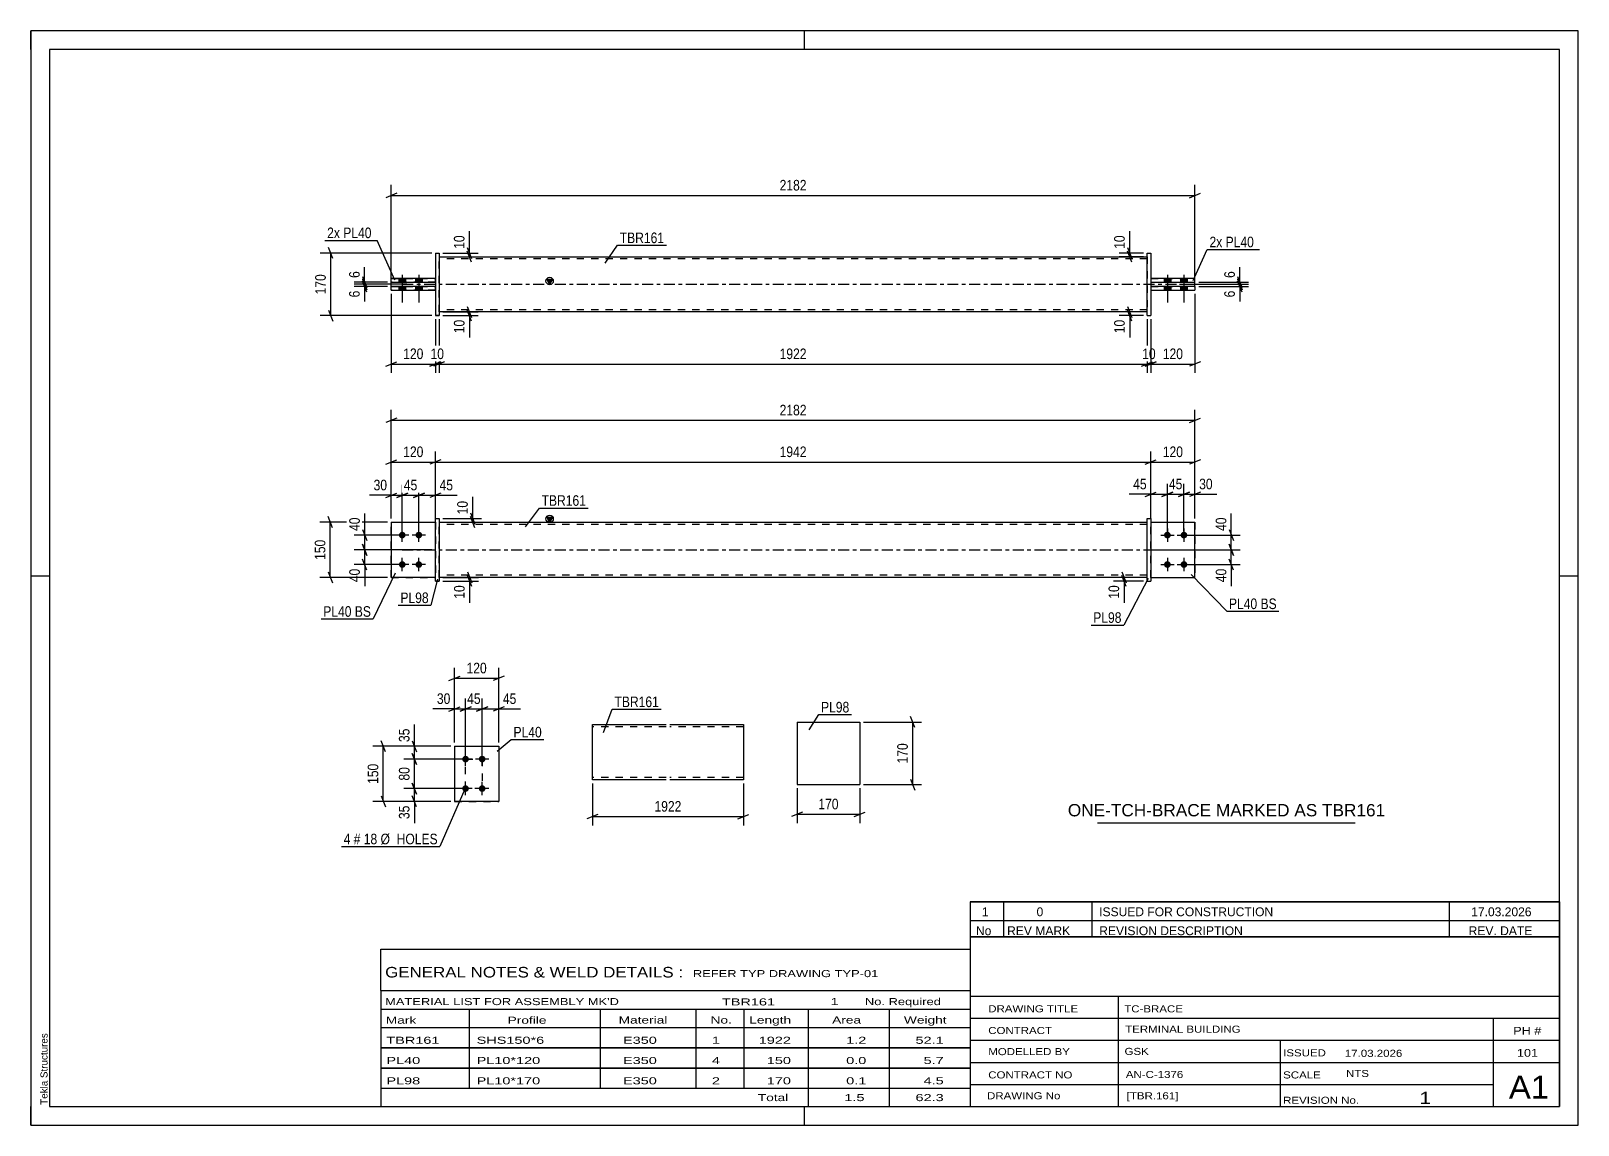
# Paper-space layout 'Layout1' of a CAD drawing. Header units: millimetres. Extents: x 0 to 420, y 0 to 297.
# The model-space entities are those that its viewports show. They can reach past a viewport. Long polylines and large blocks are cut down to what shows.
import ezdxf

# ---------------------------------------------------------------- set-up
doc = ezdxf.new("R2010")
doc.units = ezdxf.units.MM
doc.linetypes.add('DXK_LINE_DOT2', pattern=[3.9198, 1.9599, -1.9599])
doc.linetypes.add('DXK_LINE_DOT3', pattern=[5.9187, 2.979, -0.9799, 0.9799, -0.9799])
doc.layers.add('Viewport layer', color=7, linetype='Continuous', plot=False)
doc.styles.add('Arial', font='arial.ttf', dxfattribs={"height": 0.2})
doc.styles.add('Arial Narrow', font='ARIALN.TTF', dxfattribs={"height": 0.2})

# ---------------------------------------------------------------- blocks, each defined once
blk = doc.blocks.new('Unknown-580582091-1163')
at = {"color": 5, "linetype": 'Continuous'}
for p, q in [((420, 297), (0, 297)), ((0, 297), (0, 0)), ((0, 292), (0, 297)), ((210, 292), (210, 297)), ((420, 0), (420, 297)), ((415, 292), (5, 292)), ((5, 292), (5, 5)), ((415, 5), (415, 292)), ((5, 149), (0, 149)), ((420, 149), (415, 149)), ((0, 0), (0, 5)), ((5, 5), (415, 5)), ((210, 0), (210, 5)), ((0, 0), (420, 0))]:
    blk.add_line(p, q, dxfattribs=at)
at = {"color": 174, "linetype": 'Continuous', "style": 'Arial'}
blk.add_text('Tekla Structures', height=1.9102, rotation=90, dxfattribs=at).set_placement((4.5, 5.5))
blk = doc.blocks.new('Part-580582091-1819 - 1792')
at = {"color": 2, "linetype": 'Continuous'}
for p, q in [((304.01, 163.65), (316.01, 163.65)), ((316.01, 163.65), (316.01, 163.65)), ((316.01, 148.65), (316.01, 163.65)), ((304.01, 148.65), (316.01, 148.65))]:
    blk.add_line(p, q, dxfattribs=at)
at = {"color": 7, "linetype": 'DXK_LINE_DOT2'}
for p, q in [((304.01, 163.65), (316.01, 163.65)), ((304.01, 148.65), (304.01, 163.65)), ((304.01, 148.65), (304.01, 148.65)), ((304.01, 148.65), (316.01, 148.65))]:
    blk.add_line(p, q, dxfattribs=at)
blk = doc.blocks.new('Part-580582091-1799 - 1792')
at = {"color": 2, "linetype": 'Continuous'}
for p, q in [((303.01, 164.65), (304.01, 164.65)), ((303.01, 147.65), (303.01, 164.65)), ((304.01, 164.65), (304.01, 147.65)), ((303.01, 147.65), (303.01, 147.65)), ((303.01, 147.65), (304.01, 147.65))]:
    blk.add_line(p, q, dxfattribs=at)
at = {"color": 7, "linetype": 'DXK_LINE_DOT2'}
for p, q in [((303.01, 164.65), (304.01, 164.65)), ((303.01, 147.65), (304.01, 147.65))]:
    blk.add_line(p, q, dxfattribs=at)
blk = doc.blocks.new('Part-580582091-1804 - 1792')
at = {"color": 2, "linetype": 'Continuous'}
for p, q in [((97.81, 163.65), (109.81, 163.65)), ((97.81, 163.65), (97.81, 148.65)), ((109.81, 148.65), (97.81, 148.65)), ((97.81, 148.65), (97.81, 148.65))]:
    blk.add_line(p, q, dxfattribs=at)
at = {"color": 7, "linetype": 'DXK_LINE_DOT2'}
for p, q in [((97.81, 163.65), (109.81, 163.65)), ((109.81, 163.65), (109.81, 163.65)), ((109.81, 163.65), (109.81, 148.65)), ((97.81, 148.65), (109.81, 148.65)), ((97.81, 148.65), (97.81, 148.65))]:
    blk.add_line(p, q, dxfattribs=at)
blk = doc.blocks.new('Part-580582091-1809 - 1792')
at = {"color": 7, "linetype": 'DXK_LINE_DOT2'}
for p, q in [((97.81, 163.65), (109.81, 163.65)), ((97.81, 163.65), (109.81, 163.65)), ((97.81, 148.65), (97.81, 163.65)), ((109.81, 163.65), (109.81, 163.65)), ((109.81, 163.65), (109.81, 148.65)), ((97.81, 148.65), (109.81, 148.65)), ((109.81, 148.65), (97.81, 148.65)), ((97.81, 148.65), (97.81, 148.65))]:
    blk.add_line(p, q, dxfattribs=at)
blk = doc.blocks.new('Part-580582091-1814 - 1792')
at = {"color": 2, "linetype": 'Continuous'}
for p, q in [((109.81, 164.65), (110.81, 164.65)), ((109.81, 147.65), (109.81, 164.65)), ((110.81, 164.65), (110.81, 164.65)), ((110.81, 164.65), (110.81, 147.65)), ((109.81, 147.65), (110.81, 147.65))]:
    blk.add_line(p, q, dxfattribs=at)
at = {"color": 7, "linetype": 'DXK_LINE_DOT2'}
for p, q in [((109.81, 164.65), (110.81, 164.65)), ((110.81, 147.65), (109.81, 147.65)), ((109.81, 147.65), (109.81, 147.65))]:
    blk.add_line(p, q, dxfattribs=at)
blk = doc.blocks.new('Part-580582091-1824 - 1792')
at = {"linetype": 'Continuous'}
blk.add_hatch(color=2, dxfattribs=at).paths.add_polyline_path([(140.81, 163.65), (140.01, 165.05), (141.61, 165.05)])
at = {"color": 2, "linetype": 'Continuous'}
for p, q in [((140.81, 163.65), (140.01, 165.05)), ((140.01, 165.05), (141.61, 165.05)), ((141.61, 165.05), (140.81, 163.65)), ((110.81, 163.65), (303.01, 163.65)), ((303.01, 148.65), (110.81, 148.65))]:
    blk.add_line(p, q, dxfattribs=at)
at = {"color": 7, "linetype": 'DXK_LINE_DOT2'}
for p, q in [((110.81, 148.65), (110.81, 163.65)), ((303.01, 163.05), (110.81, 163.05)), ((303.01, 148.65), (303.01, 163.65)), ((303.01, 149.25), (110.81, 149.25))]:
    blk.add_line(p, q, dxfattribs=at)
at = {"color": 7, "linetype": 'DXK_LINE_DOT3'}
blk.add_line((100.81, 156.15), (313.01, 156.15), dxfattribs=at)
at = {"color": 2, "linetype": 'Continuous'}
blk.add_circle((140.81, 164.55), 1, dxfattribs=at)
blk = doc.blocks.new('Bolt-580582091-1830 - 1792')
at = {"linetype": 'Continuous'}
for points in [[(308.51, 161.05), (308.7, 161.03), (308.88, 160.97), (309.04, 160.88), (309.18, 160.75), (309.29, 160.6), (309.37, 160.43), (309.41, 160.24), (309.41, 160.05), (309.37, 159.87), (309.29, 159.7), (309.18, 159.55), (309.04, 159.42), (308.88, 159.33), (308.7, 159.27), (308.51, 159.25), (308.32, 159.27), (308.14, 159.33), (307.98, 159.42), (307.84, 159.55), (307.73, 159.7), (307.65, 159.87), (307.62, 160.05), (307.62, 160.24), (307.65, 160.43), (307.73, 160.6), (307.84, 160.75), (307.98, 160.88), (308.14, 160.97), (308.32, 161.03)], [(313.01, 161.05), (313.2, 161.03), (313.38, 160.97), (313.54, 160.88), (313.68, 160.75), (313.79, 160.6), (313.87, 160.43), (313.91, 160.24), (313.91, 160.05), (313.87, 159.87), (313.79, 159.7), (313.68, 159.55), (313.54, 159.42), (313.38, 159.33), (313.2, 159.27), (313.01, 159.25), (312.82, 159.27), (312.64, 159.33), (312.48, 159.42), (312.34, 159.55), (312.23, 159.7), (312.15, 159.87), (312.12, 160.05), (312.12, 160.24), (312.15, 160.43), (312.23, 160.6), (312.34, 160.75), (312.48, 160.88), (312.64, 160.97), (312.82, 161.03)], [(308.51, 153.05), (308.7, 153.03), (308.88, 152.97), (309.04, 152.88), (309.18, 152.75), (309.29, 152.6), (309.37, 152.43), (309.41, 152.24), (309.41, 152.05), (309.37, 151.87), (309.29, 151.7), (309.18, 151.55), (309.04, 151.42), (308.88, 151.33), (308.7, 151.27), (308.51, 151.25), (308.32, 151.27), (308.14, 151.33), (307.98, 151.42), (307.84, 151.55), (307.73, 151.7), (307.65, 151.87), (307.62, 152.05), (307.62, 152.24), (307.65, 152.43), (307.73, 152.6), (307.84, 152.75), (307.98, 152.88), (308.14, 152.97), (308.32, 153.03)], [(313.01, 153.05), (313.2, 153.03), (313.38, 152.97), (313.54, 152.88), (313.68, 152.75), (313.79, 152.6), (313.87, 152.43), (313.91, 152.24), (313.91, 152.05), (313.87, 151.87), (313.79, 151.7), (313.68, 151.55), (313.54, 151.42), (313.38, 151.33), (313.2, 151.27), (313.01, 151.25), (312.82, 151.27), (312.64, 151.33), (312.48, 151.42), (312.34, 151.55), (312.23, 151.7), (312.15, 151.87), (312.12, 152.05), (312.12, 152.24), (312.15, 152.43), (312.23, 152.6), (312.34, 152.75), (312.48, 152.88), (312.64, 152.97), (312.82, 153.03)]]:
    blk.add_hatch(color=1, dxfattribs=at).paths.add_polyline_path(points)
at = {"color": 1, "linetype": 'Continuous'}
for p, q in [((306.71, 160.15), (310.31, 160.15)), ((308.51, 161.95), (308.51, 158.35)), ((311.21, 160.15), (314.81, 160.15)), ((313.01, 161.95), (313.01, 158.35)), ((306.71, 152.15), (310.31, 152.15)), ((308.51, 153.95), (308.51, 150.35)), ((311.21, 152.15), (314.81, 152.15)), ((313.01, 153.95), (313.01, 150.35))]:
    blk.add_line(p, q, dxfattribs=at)
blk = doc.blocks.new('Bolt-580582091-1831 - 1792')
at = {"linetype": 'Continuous'}
for points in [[(100.81, 159.25), (100.62, 159.27), (100.44, 159.33), (100.28, 159.42), (100.14, 159.55), (100.03, 159.7), (99.95, 159.87), (99.91, 160.05), (99.91, 160.24), (99.95, 160.43), (100.03, 160.6), (100.14, 160.75), (100.28, 160.88), (100.44, 160.97), (100.62, 161.03), (100.81, 161.05), (100.99, 161.03), (101.17, 160.97), (101.33, 160.88), (101.47, 160.75), (101.58, 160.6), (101.66, 160.43), (101.7, 160.24), (101.7, 160.05), (101.66, 159.87), (101.58, 159.7), (101.47, 159.55), (101.33, 159.42), (101.17, 159.33), (100.99, 159.27)], [(105.31, 159.25), (105.12, 159.27), (104.94, 159.33), (104.78, 159.42), (104.64, 159.55), (104.53, 159.7), (104.45, 159.87), (104.41, 160.05), (104.41, 160.24), (104.45, 160.43), (104.53, 160.6), (104.64, 160.75), (104.78, 160.88), (104.94, 160.97), (105.12, 161.03), (105.31, 161.05), (105.49, 161.03), (105.67, 160.97), (105.83, 160.88), (105.97, 160.75), (106.08, 160.6), (106.16, 160.43), (106.2, 160.24), (106.2, 160.05), (106.16, 159.87), (106.08, 159.7), (105.97, 159.55), (105.83, 159.42), (105.67, 159.33), (105.49, 159.27)], [(100.81, 151.25), (100.62, 151.27), (100.44, 151.33), (100.28, 151.42), (100.14, 151.55), (100.03, 151.7), (99.95, 151.87), (99.91, 152.05), (99.91, 152.24), (99.95, 152.43), (100.03, 152.6), (100.14, 152.75), (100.28, 152.88), (100.44, 152.97), (100.62, 153.03), (100.81, 153.05), (100.99, 153.03), (101.17, 152.97), (101.33, 152.88), (101.47, 152.75), (101.58, 152.6), (101.66, 152.43), (101.7, 152.24), (101.7, 152.05), (101.66, 151.87), (101.58, 151.7), (101.47, 151.55), (101.33, 151.42), (101.17, 151.33), (100.99, 151.27)], [(105.31, 151.25), (105.12, 151.27), (104.94, 151.33), (104.78, 151.42), (104.64, 151.55), (104.53, 151.7), (104.45, 151.87), (104.41, 152.05), (104.41, 152.24), (104.45, 152.43), (104.53, 152.6), (104.64, 152.75), (104.78, 152.88), (104.94, 152.97), (105.12, 153.03), (105.31, 153.05), (105.49, 153.03), (105.67, 152.97), (105.83, 152.88), (105.97, 152.75), (106.08, 152.6), (106.16, 152.43), (106.2, 152.24), (106.2, 152.05), (106.16, 151.87), (106.08, 151.7), (105.97, 151.55), (105.83, 151.42), (105.67, 151.33), (105.49, 151.27)]]:
    blk.add_hatch(color=1, dxfattribs=at).paths.add_polyline_path(points)
at = {"color": 1, "linetype": 'Continuous'}
for p, q in [((102.61, 160.15), (99.01, 160.15)), ((100.81, 158.35), (100.81, 161.95)), ((107.11, 160.15), (103.51, 160.15)), ((105.31, 158.35), (105.31, 161.95)), ((102.61, 152.15), (99.01, 152.15)), ((100.81, 150.35), (100.81, 153.95)), ((107.11, 152.15), (103.51, 152.15)), ((105.31, 150.35), (105.31, 153.95))]:
    blk.add_line(p, q, dxfattribs=at)
blk = doc.blocks.new('Part-580582091-1836 - 1792')
at = {"color": 7, "linetype": 'DXK_LINE_DOT2'}
for p, q in [((304.01, 163.65), (316.01, 163.65)), ((304.01, 148.65), (304.01, 163.65)), ((304.01, 163.65), (316.01, 163.65)), ((316.01, 163.65), (316.01, 163.65)), ((316.01, 163.65), (316.01, 148.65)), ((304.01, 148.65), (304.01, 148.65)), ((304.01, 148.65), (316.01, 148.65)), ((304.01, 148.65), (316.01, 148.65))]:
    blk.add_line(p, q, dxfattribs=at)
blk = doc.blocks.new('Part-580582091-2124 - 2115')
at = {"linetype": 'Continuous'}
blk.add_hatch(color=2, dxfattribs=at).paths.add_polyline_path([(140.81, 228.22), (140.01, 229.62), (141.61, 229.62)])
at = {"color": 2, "linetype": 'Continuous'}
for p, q in [((110.81, 235.72), (303.01, 235.72)), ((140.81, 228.22), (140.01, 229.62)), ((140.01, 229.62), (141.61, 229.62)), ((141.61, 229.62), (140.81, 228.22)), ((303.01, 220.72), (110.81, 220.72))]:
    blk.add_line(p, q, dxfattribs=at)
at = {"color": 7, "linetype": 'DXK_LINE_DOT2'}
for p, q in [((110.81, 220.72), (110.81, 235.72)), ((303.01, 235.72), (303.01, 220.72)), ((303.01, 235.12), (110.81, 235.12)), ((303.01, 221.32), (110.81, 221.32))]:
    blk.add_line(p, q, dxfattribs=at)
at = {"color": 7, "linetype": 'DXK_LINE_DOT3'}
blk.add_line((100.81, 228.22), (313.01, 228.22), dxfattribs=at)
at = {"color": 2, "linetype": 'Continuous'}
blk.add_circle((140.81, 229.12), 1, dxfattribs=at)
blk = doc.blocks.new('Part-580582091-2125 - 2115')
at = {"color": 2, "linetype": 'Continuous'}
for p, q in [((303.01, 236.72), (303.01, 236.72)), ((303.01, 219.72), (303.01, 236.72)), ((303.01, 236.72), (304.01, 236.72)), ((304.01, 236.72), (304.01, 236.72)), ((304.01, 236.72), (304.01, 219.72)), ((303.01, 219.72), (304.01, 219.72)), ((303.01, 219.72), (303.01, 219.72)), ((304.01, 219.72), (304.01, 219.72))]:
    blk.add_line(p, q, dxfattribs=at)
at = {"color": 7, "linetype": 'DXK_LINE_DOT2'}
for p, q in [((303.01, 236.72), (304.01, 236.72)), ((303.01, 219.72), (304.01, 219.72)), ((304.01, 219.72), (304.01, 219.72))]:
    blk.add_line(p, q, dxfattribs=at)
blk = doc.blocks.new('Bolt-580582091-2118 - 2115')
at = {"linetype": 'Continuous'}
for points in [[(99.91, 228.82), (101.71, 228.82), (101.71, 229.82), (99.91, 229.82)], [(99.91, 228.82), (101.71, 228.82), (101.71, 229.82), (99.91, 229.82)], [(99.91, 226.62), (101.71, 226.62), (101.71, 227.62), (99.91, 227.62)], [(99.91, 226.62), (101.71, 226.62), (101.71, 227.62), (99.91, 227.62)], [(104.41, 228.82), (106.21, 228.82), (106.21, 229.82), (104.41, 229.82)], [(104.41, 228.82), (106.21, 228.82), (106.21, 229.82), (104.41, 229.82)], [(104.41, 226.62), (106.21, 226.62), (106.21, 227.62), (104.41, 227.62)], [(104.41, 226.62), (106.21, 226.62), (106.21, 227.62), (104.41, 227.62)]]:
    blk.add_hatch(color=1, dxfattribs=at).paths.add_polyline_path(points)
at = {"color": 1, "linetype": 'Continuous'}
for p, q in [((99.91, 229.82), (99.91, 228.82)), ((99.91, 229.82), (99.91, 228.82)), ((99.91, 227.62), (99.91, 226.62)), ((99.91, 227.62), (99.91, 226.62)), ((100.81, 230.82), (100.81, 223.32)), ((100.81, 230.82), (100.81, 223.32)), ((101.71, 229.82), (101.71, 228.82)), ((101.71, 229.82), (101.71, 228.82)), ((101.71, 227.62), (101.71, 226.62)), ((101.71, 227.62), (101.71, 226.62)), ((104.41, 229.82), (104.41, 228.82)), ((104.41, 229.82), (104.41, 228.82)), ((104.41, 227.62), (104.41, 226.62)), ((104.41, 227.62), (104.41, 226.62)), ((105.31, 230.82), (105.31, 223.32)), ((105.31, 230.82), (105.31, 223.32)), ((106.21, 229.82), (106.21, 228.82)), ((106.21, 229.82), (106.21, 228.82)), ((106.21, 227.62), (106.21, 226.62)), ((106.21, 227.62), (106.21, 226.62))]:
    blk.add_line(p, q, dxfattribs=at)
blk = doc.blocks.new('Part-580582091-2135 - 2115')
at = {"color": 2, "linetype": 'Continuous'}
for p, q in [((109.81, 229.82), (97.81, 229.82)), ((97.81, 228.82), (97.81, 229.82)), ((97.81, 228.82), (109.81, 228.82)), ((97.81, 228.82), (97.81, 228.82))]:
    blk.add_line(p, q, dxfattribs=at)
at = {"color": 7, "linetype": 'DXK_LINE_DOT2'}
for p, q in [((97.81, 229.82), (109.81, 229.82)), ((109.81, 228.82), (97.81, 228.82)), ((109.81, 228.82), (109.81, 229.82))]:
    blk.add_line(p, q, dxfattribs=at)
blk = doc.blocks.new('Bolt-580582091-2119 - 2115')
at = {"linetype": 'Continuous'}
for points in [[(309.41, 229.82), (307.61, 229.82), (307.61, 228.82), (309.41, 228.82)], [(309.41, 229.82), (307.61, 229.82), (307.61, 228.82), (309.41, 228.82)], [(309.41, 227.62), (307.61, 227.62), (307.61, 226.62), (309.41, 226.62)], [(309.41, 227.62), (307.61, 227.62), (307.61, 226.62), (309.41, 226.62)], [(313.91, 229.82), (312.11, 229.82), (312.11, 228.82), (313.91, 228.82)], [(313.91, 229.82), (312.11, 229.82), (312.11, 228.82), (313.91, 228.82)], [(313.91, 227.62), (312.11, 227.62), (312.11, 226.62), (313.91, 226.62)], [(313.91, 227.62), (312.11, 227.62), (312.11, 226.62), (313.91, 226.62)]]:
    blk.add_hatch(color=1, dxfattribs=at).paths.add_polyline_path(points)
at = {"color": 1, "linetype": 'Continuous'}
for p, q in [((307.61, 229.82), (307.61, 228.82)), ((307.61, 229.82), (307.61, 228.82)), ((307.61, 227.62), (307.61, 226.62)), ((307.61, 227.62), (307.61, 226.62)), ((308.51, 230.82), (308.51, 223.32)), ((308.51, 230.82), (308.51, 223.32)), ((309.41, 229.82), (309.41, 228.82)), ((309.41, 229.82), (309.41, 228.82)), ((309.41, 227.62), (309.41, 226.62)), ((309.41, 227.62), (309.41, 226.62)), ((312.11, 229.82), (312.11, 228.82)), ((312.11, 229.82), (312.11, 228.82)), ((312.11, 227.62), (312.11, 226.62)), ((312.11, 227.62), (312.11, 226.62)), ((313.01, 230.82), (313.01, 223.32)), ((313.01, 230.82), (313.01, 223.32)), ((313.91, 229.82), (313.91, 228.82)), ((313.91, 229.82), (313.91, 228.82)), ((313.91, 227.62), (313.91, 226.62)), ((313.91, 227.62), (313.91, 226.62))]:
    blk.add_line(p, q, dxfattribs=at)
blk = doc.blocks.new('Part-580582091-2130 - 2115')
at = {"color": 2, "linetype": 'Continuous'}
for p, q in [((109.81, 227.62), (97.81, 227.62)), ((97.81, 226.62), (97.81, 227.62)), ((97.81, 226.62), (109.81, 226.62)), ((97.81, 226.62), (97.81, 226.62))]:
    blk.add_line(p, q, dxfattribs=at)
at = {"color": 7, "linetype": 'DXK_LINE_DOT2'}
for p, q in [((97.81, 227.62), (109.81, 227.62)), ((109.81, 226.62), (109.81, 227.62)), ((109.81, 226.62), (97.81, 226.62))]:
    blk.add_line(p, q, dxfattribs=at)
blk = doc.blocks.new('Part-580582091-2136 - 2115')
at = {"color": 2, "linetype": 'Continuous'}
for p, q in [((109.81, 236.72), (110.81, 236.72)), ((109.81, 236.72), (109.81, 219.72)), ((110.81, 236.72), (110.81, 236.72)), ((110.81, 236.72), (110.81, 219.72)), ((110.81, 219.72), (109.81, 219.72)), ((109.81, 219.72), (109.81, 219.72))]:
    blk.add_line(p, q, dxfattribs=at)
at = {"color": 7, "linetype": 'DXK_LINE_DOT2'}
for p, q in [((109.81, 236.72), (110.81, 236.72)), ((109.81, 219.72), (110.81, 219.72)), ((109.81, 219.72), (109.81, 219.72))]:
    blk.add_line(p, q, dxfattribs=at)
blk = doc.blocks.new('Part-580582091-2141 - 2115')
at = {"color": 2, "linetype": 'Continuous'}
for p, q in [((316.01, 229.82), (304.01, 229.82)), ((304.01, 228.82), (316.01, 228.82)), ((316.01, 228.82), (316.01, 229.82))]:
    blk.add_line(p, q, dxfattribs=at)
at = {"color": 7, "linetype": 'DXK_LINE_DOT2'}
for p, q in [((304.01, 229.82), (304.01, 228.82)), ((304.01, 229.82), (316.01, 229.82)), ((304.01, 228.82), (316.01, 228.82))]:
    blk.add_line(p, q, dxfattribs=at)
blk = doc.blocks.new('Part-580582091-2146 - 2115')
at = {"color": 2, "linetype": 'Continuous'}
for p, q in [((316.01, 227.62), (304.01, 227.62)), ((316.01, 227.62), (316.01, 226.62)), ((304.01, 226.62), (316.01, 226.62))]:
    blk.add_line(p, q, dxfattribs=at)
at = {"color": 7, "linetype": 'DXK_LINE_DOT2'}
for p, q in [((304.01, 227.62), (304.01, 226.62)), ((304.01, 227.62), (316.01, 227.62)), ((304.01, 226.62), (316.01, 226.62))]:
    blk.add_line(p, q, dxfattribs=at)
blk = doc.blocks.new('Bolt-580582091-1445 - 1411')
at = {"linetype": 'Continuous'}
for points in [[(117.99, 100.24), (118.18, 100.22), (118.36, 100.16), (118.52, 100.07), (118.66, 99.94), (118.77, 99.79), (118.85, 99.62), (118.89, 99.44), (118.89, 99.25), (118.85, 99.06), (118.77, 98.89), (118.66, 98.74), (118.52, 98.61), (118.36, 98.52), (118.18, 98.46), (117.99, 98.44), (117.81, 98.46), (117.63, 98.52), (117.47, 98.61), (117.33, 98.74), (117.21, 98.89), (117.14, 99.06), (117.1, 99.25), (117.1, 99.44), (117.14, 99.62), (117.21, 99.79), (117.33, 99.94), (117.47, 100.07), (117.63, 100.16), (117.81, 100.22)], [(122.49, 100.24), (122.68, 100.22), (122.86, 100.16), (123.02, 100.07), (123.16, 99.94), (123.27, 99.79), (123.35, 99.62), (123.39, 99.44), (123.39, 99.25), (123.35, 99.06), (123.27, 98.89), (123.16, 98.74), (123.02, 98.61), (122.86, 98.52), (122.68, 98.46), (122.49, 98.44), (122.31, 98.46), (122.13, 98.52), (121.97, 98.61), (121.83, 98.74), (121.71, 98.89), (121.64, 99.06), (121.6, 99.25), (121.6, 99.44), (121.64, 99.62), (121.71, 99.79), (121.83, 99.94), (121.97, 100.07), (122.13, 100.16), (122.31, 100.22)], [(117.99, 92.24), (118.18, 92.22), (118.36, 92.16), (118.52, 92.07), (118.66, 91.94), (118.77, 91.79), (118.85, 91.62), (118.89, 91.44), (118.89, 91.25), (118.85, 91.06), (118.77, 90.89), (118.66, 90.74), (118.52, 90.61), (118.36, 90.52), (118.18, 90.46), (117.99, 90.44), (117.81, 90.46), (117.63, 90.52), (117.47, 90.61), (117.33, 90.74), (117.21, 90.89), (117.14, 91.06), (117.1, 91.25), (117.1, 91.44), (117.14, 91.62), (117.21, 91.79), (117.33, 91.94), (117.47, 92.07), (117.63, 92.16), (117.81, 92.22)], [(122.49, 92.24), (122.68, 92.22), (122.86, 92.16), (123.02, 92.07), (123.16, 91.94), (123.27, 91.79), (123.35, 91.62), (123.39, 91.44), (123.39, 91.25), (123.35, 91.06), (123.27, 90.89), (123.16, 90.74), (123.02, 90.61), (122.86, 90.52), (122.68, 90.46), (122.49, 90.44), (122.31, 90.46), (122.13, 90.52), (121.97, 90.61), (121.83, 90.74), (121.71, 90.89), (121.64, 91.06), (121.6, 91.25), (121.6, 91.44), (121.64, 91.62), (121.71, 91.79), (121.83, 91.94), (121.97, 92.07), (122.13, 92.16), (122.31, 92.22)]]:
    blk.add_hatch(color=1, dxfattribs=at).paths.add_polyline_path(points)
at = {"color": 1, "linetype": 'Continuous'}
for p, q in [((117.99, 97.54), (117.99, 101.14)), ((122.49, 97.54), (122.49, 101.14)), ((119.79, 99.34), (116.19, 99.34)), ((124.29, 99.34), (120.69, 99.34)), ((117.99, 89.54), (117.99, 93.14)), ((122.49, 89.54), (122.49, 93.14)), ((119.79, 91.34), (116.19, 91.34)), ((124.29, 91.34), (120.69, 91.34))]:
    blk.add_line(p, q, dxfattribs=at)
blk = doc.blocks.new('Part-580582091-1460 - 1411')
at = {"color": 2, "linetype": 'Continuous'}
for p, q in [((114.99, 102.84), (126.99, 102.84)), ((114.99, 102.84), (114.99, 87.84)), ((126.99, 102.84), (126.99, 102.84)), ((126.99, 102.84), (126.99, 87.84)), ((126.99, 87.84), (114.99, 87.84)), ((114.99, 87.84), (114.99, 87.84))]:
    blk.add_line(p, q, dxfattribs=at)
at = {"color": 7, "linetype": 'DXK_LINE_DOT2'}
for p, q in [((114.99, 102.84), (126.99, 102.84)), ((126.99, 102.84), (126.99, 102.84)), ((114.99, 87.84), (126.99, 87.84))]:
    blk.add_line(p, q, dxfattribs=at)
blk = doc.blocks.new('Part-580582091-1391 - 1375')
at = {"color": 2, "linetype": 'Continuous'}
for p, q in [((208, 109.41), (208, 92.41)), ((208, 109.41), (225, 109.41)), ((225, 109.41), (225, 92.41)), ((208, 92.41), (225, 92.41))]:
    blk.add_line(p, q, dxfattribs=at)
blk = doc.blocks.new('Part-580582091-1274 - 1255')
at = {"color": 2, "linetype": 'Continuous'}
for p, q in [((152.43, 93.82), (152.43, 108.73)), ((152.43, 108.73), (172.43, 108.73)), ((173.43, 108.73), (193.43, 108.73)), ((193.43, 108.73), (193.43, 93.73)), ((152.43, 93.73), (152.43, 93.82)), ((172.43, 93.73), (152.43, 93.73)), ((193.43, 93.73), (173.43, 93.73))]:
    blk.add_line(p, q, dxfattribs=at)
at = {"color": 7, "linetype": 'DXK_LINE_DOT2'}
for p, q in [((172.43, 108.13), (152.43, 108.13)), ((193.43, 108.13), (173.43, 108.13)), ((152.43, 94.33), (152.43, 94.38)), ((172.43, 94.33), (152.43, 94.33)), ((193.43, 94.33), (173.43, 94.33)), ((193.43, 94.33), (193.43, 94.38))]:
    blk.add_line(p, q, dxfattribs=at)
blk = doc.blocks.new('Rectangle-580582091-1569 - 1411')
at = {"color": 1, "linetype": 'DXK_LINE_DOT2'}
blk.add_lwpolyline([(117.99, 99.34), (122.49, 99.34), (122.49, 91.34), (117.99, 91.34), (117.99, 99.34)], close=True, dxfattribs=at)
blk = doc.blocks.new('StraightDimension-580582091-2011 - 1792')
at = {"color": 7, "linetype": 'Continuous'}
for p, q in [((105.31, 161.15), (105.31, 173.8)), ((109.81, 164.65), (109.81, 173.8)), ((103.81, 170.35), (106.81, 171.55)), ((105.31, 170.95), (109.81, 170.95)), ((111.31, 171.55), (108.31, 170.35))]:
    blk.add_line(p, q, dxfattribs=at)
at = {"color": 0}
blk.add_wipeout([(115.19, 171.7), (115.19, 175.9), (110.33, 175.9), (110.33, 171.7)], dxfattribs=at)
at = {"color": 7, "linetype": 'Continuous'}
blk.add_line((109.81, 170.95), (115.71, 170.95), dxfattribs=at)
blk.add_line((109.81, 170.95), (115.71, 170.95), dxfattribs=at)
at = {"color": 3, "style": 'Arial Narrow'}
blk.add_text('45', height=2.863, dxfattribs=at).set_placement((110.93, 172.3))
blk = doc.blocks.new('StraightDimension-580582091-1863 - 1792')
at = {"color": 7, "linetype": 'Continuous'}
for p, q in [((308.51, 161.15), (308.51, 174.09)), ((313.01, 161.15), (313.01, 174.09)), ((307.01, 170.64), (310.01, 171.84)), ((308.51, 171.24), (313.01, 171.24)), ((314.51, 171.84), (311.51, 170.64))]:
    blk.add_line(p, q, dxfattribs=at)
at = {"color": 0}
blk.add_wipeout([(313.19, 171.99), (313.19, 176.19), (308.33, 176.19), (308.33, 171.99)], dxfattribs=at)
at = {"color": 3, "style": 'Arial Narrow'}
blk.add_text('45', height=2.863, dxfattribs=at).set_placement((308.93, 172.59))
blk = doc.blocks.new('StraightDimension-580582091-1932 - 1792')
at = {"color": 7, "linetype": 'Continuous'}
for p, q in [((304.01, 164.65), (304.01, 182.83)), ((316.01, 164.65), (316.01, 182.83)), ((302.51, 179.38), (305.51, 180.58)), ((304.01, 179.98), (316.01, 179.98)), ((317.51, 180.58), (314.51, 179.38))]:
    blk.add_line(p, q, dxfattribs=at)
at = {"color": 0}
blk.add_wipeout([(313.35, 180.73), (313.35, 184.93), (306.67, 184.93), (306.67, 180.73)], dxfattribs=at)
at = {"color": 3, "style": 'Arial Narrow'}
blk.add_text('120', height=2.863, dxfattribs=at).set_placement((307.27, 181.33))
blk = doc.blocks.new('StraightDimension-580582091-1893 - 1792')
at = {"color": 7, "linetype": 'Continuous'}
for p, q in [((97.81, 164.65), (97.81, 194.15)), ((316.01, 164.65), (316.01, 194.15)), ((99.31, 191.9), (96.31, 190.7)), ((97.81, 191.3), (316.01, 191.3)), ((314.51, 190.7), (317.51, 191.9))]:
    blk.add_line(p, q, dxfattribs=at)
at = {"color": 0}
blk.add_wipeout([(211.16, 192.05), (211.16, 196.25), (202.65, 196.25), (202.65, 192.05)], dxfattribs=at)
at = {"color": 3, "style": 'Arial Narrow'}
blk.add_text('2182', height=2.863, dxfattribs=at).set_placement((203.25, 192.65))
blk = doc.blocks.new('StraightDimension-580582091-2057 - 1792')
at = {"color": 7, "linetype": 'Continuous'}
for p, q in [((108.81, 156.15), (87.78, 156.15)), ((90.03, 157.65), (91.23, 154.65)), ((90.63, 152.15), (90.63, 156.15)), ((99.81, 152.15), (87.78, 152.15)), ((91.23, 150.65), (90.03, 153.65))]:
    blk.add_line(p, q, dxfattribs=at)
at = {"color": 0}
blk.add_wipeout([(89.88, 151.62), (85.68, 151.62), (85.68, 146.77), (89.88, 146.77)], dxfattribs=at)
at = {"color": 7, "linetype": 'Continuous'}
blk.add_line((90.63, 152.15), (90.63, 146.24), dxfattribs=at)
blk.add_line((90.63, 152.15), (90.63, 146.24), dxfattribs=at)
at = {"color": 3, "style": 'Arial Narrow'}
blk.add_text('40', height=2.863, rotation=90.0002, dxfattribs=at).set_placement((89.28, 147.37))
blk = doc.blocks.new('StraightDimension-580582091-2028 - 1792')
at = {"color": 7, "linetype": 'Continuous'}
for p, q in [((81.87, 162.15), (80.67, 165.15)), ((96.81, 163.65), (78.42, 163.65)), ((81.27, 148.65), (81.27, 163.65)), ((96.81, 148.65), (78.42, 148.65)), ((80.67, 150.15), (81.87, 147.15))]:
    blk.add_line(p, q, dxfattribs=at)
at = {"color": 0}
blk.add_wipeout([(80.52, 159.49), (76.32, 159.49), (76.32, 152.81), (80.52, 152.81)], dxfattribs=at)
at = {"color": 3, "style": 'Arial Narrow'}
blk.add_text('150', height=2.863, rotation=90.0002, dxfattribs=at).set_placement((79.92, 153.41))
blk = doc.blocks.new('StraightDimension-580582091-1966 - 1792')
at = {"color": 7, "linetype": 'Continuous'}
for p, q in [((97.81, 164.65), (97.81, 182.83)), ((109.81, 157.15), (109.81, 182.83)), ((96.31, 179.38), (99.31, 180.58)), ((97.81, 179.98), (109.81, 179.98)), ((111.31, 180.58), (108.31, 179.38))]:
    blk.add_line(p, q, dxfattribs=at)
at = {"color": 0}
blk.add_wipeout([(107.15, 180.73), (107.15, 184.93), (100.46, 184.93), (100.46, 180.73)], dxfattribs=at)
at = {"color": 3, "style": 'Arial Narrow'}
blk.add_text('120', height=2.863, dxfattribs=at).set_placement((101.06, 181.33))
blk = doc.blocks.new('StraightDimension-580582091-1838 - 1792')
at = {"color": 7, "linetype": 'Continuous'}
for p, q in [((111.81, 164.65), (122.33, 164.65)), ((119.33, 166.15), (120.53, 163.15)), ((120.53, 162.15), (119.33, 165.15)), ((119.93, 163.65), (119.93, 164.65)), ((111.81, 163.65), (122.33, 163.65))]:
    blk.add_line(p, q, dxfattribs=at)
at = {"color": 0}
blk.add_wipeout([(119.18, 170.03), (114.98, 170.03), (114.98, 165.17), (119.18, 165.17)], dxfattribs=at)
at = {"color": 7, "linetype": 'Continuous'}
blk.add_line((119.93, 164.65), (119.93, 170.55), dxfattribs=at)
blk.add_line((119.93, 164.65), (119.93, 170.55), dxfattribs=at)
at = {"color": 3, "style": 'Arial Narrow'}
blk.add_text('10', height=2.863, rotation=90.0002, dxfattribs=at).set_placement((118.58, 165.77))
blk = doc.blocks.new('StraightDimension-580582091-1847 - 1792')
at = {"color": 7, "linetype": 'Continuous'}
for p, q in [((313.01, 161.15), (313.01, 174.09)), ((316.01, 164.65), (316.01, 174.09)), ((311.51, 170.64), (314.51, 171.84)), ((313.01, 171.24), (316.01, 171.24)), ((317.51, 171.84), (314.51, 170.64))]:
    blk.add_line(p, q, dxfattribs=at)
at = {"color": 0}
blk.add_wipeout([(321.39, 171.99), (321.39, 176.19), (316.54, 176.19), (316.54, 171.99)], dxfattribs=at)
at = {"color": 7, "linetype": 'Continuous'}
blk.add_line((316.01, 171.24), (321.92, 171.24), dxfattribs=at)
blk.add_line((316.01, 171.24), (321.92, 171.24), dxfattribs=at)
at = {"color": 3, "style": 'Arial Narrow'}
blk.add_text('30', height=2.863, dxfattribs=at).set_placement((317.14, 172.59))
blk = doc.blocks.new('StraightDimension-580582091-1876 - 1792')
at = {"color": 7, "linetype": 'Continuous'}
for p, q in [((304.01, 164.65), (304.01, 174.09)), ((308.51, 161.15), (308.51, 174.09)), ((302.51, 170.64), (305.51, 171.84)), ((304.01, 171.24), (308.51, 171.24)), ((310.01, 171.84), (307.01, 170.64))]:
    blk.add_line(p, q, dxfattribs=at)
at = {"color": 0}
blk.add_wipeout([(303.49, 171.99), (303.49, 176.19), (298.63, 176.19), (298.63, 171.99)], dxfattribs=at)
at = {"color": 7, "linetype": 'Continuous'}
blk.add_line((304.01, 171.24), (298.1, 171.24), dxfattribs=at)
blk.add_line((304.01, 171.24), (298.1, 171.24), dxfattribs=at)
at = {"color": 3, "style": 'Arial Narrow'}
blk.add_text('45', height=2.863, dxfattribs=at).set_placement((299.23, 172.59))
blk = doc.blocks.new('StraightDimension-580582091-2076 - 1792')
at = {"color": 7, "linetype": 'Continuous'}
for p, q in [((302.01, 148.65), (293.91, 148.65)), ((302.01, 147.65), (293.91, 147.65)), ((296.16, 150.15), (297.36, 147.15)), ((297.36, 146.15), (296.16, 149.15)), ((296.76, 147.65), (296.76, 148.65))]:
    blk.add_line(p, q, dxfattribs=at)
at = {"color": 0}
blk.add_wipeout([(296.01, 147.12), (291.81, 147.12), (291.81, 142.27), (296.01, 142.27)], dxfattribs=at)
at = {"color": 7, "linetype": 'Continuous'}
blk.add_line((296.76, 147.65), (296.76, 141.74), dxfattribs=at)
blk.add_line((296.76, 147.65), (296.76, 141.74), dxfattribs=at)
at = {"color": 3, "style": 'Arial Narrow'}
blk.add_text('10', height=2.863, rotation=90.0002, dxfattribs=at).set_placement((295.41, 142.87))
blk = doc.blocks.new('StraightDimension-580582091-1913 - 1792')
at = {"color": 7, "linetype": 'Continuous'}
for p, q in [((314.01, 160.15), (328.26, 160.15)), ((325.26, 161.65), (326.46, 158.65)), ((325.86, 156.15), (325.86, 160.15)), ((305.01, 156.15), (328.26, 156.15)), ((326.46, 154.65), (325.26, 157.65))]:
    blk.add_line(p, q, dxfattribs=at)
at = {"color": 0}
blk.add_wipeout([(325.11, 165.53), (320.91, 165.53), (320.91, 160.67), (325.11, 160.67)], dxfattribs=at)
at = {"color": 7, "linetype": 'Continuous'}
blk.add_line((325.86, 160.15), (325.86, 166.05), dxfattribs=at)
blk.add_line((325.86, 160.15), (325.86, 166.05), dxfattribs=at)
at = {"color": 3, "style": 'Arial Narrow'}
blk.add_text('40', height=2.863, rotation=90.0002, dxfattribs=at).set_placement((324.51, 161.27))
blk = doc.blocks.new('StraightDimension-580582091-1922 - 1792')
at = {"color": 7, "linetype": 'Continuous'}
for p, q in [((305.01, 156.15), (328.26, 156.15)), ((325.26, 157.65), (326.46, 154.65)), ((325.86, 152.15), (325.86, 156.15)), ((314.01, 152.15), (328.26, 152.15)), ((326.46, 150.65), (325.26, 153.65))]:
    blk.add_line(p, q, dxfattribs=at)
at = {"color": 0}
blk.add_wipeout([(325.11, 151.62), (320.91, 151.62), (320.91, 146.77), (325.11, 146.77)], dxfattribs=at)
at = {"color": 7, "linetype": 'Continuous'}
blk.add_line((325.86, 152.15), (325.86, 146.24), dxfattribs=at)
blk.add_line((325.86, 152.15), (325.86, 146.24), dxfattribs=at)
at = {"color": 3, "style": 'Arial Narrow'}
blk.add_text('40', height=2.863, rotation=90.0002, dxfattribs=at).set_placement((324.51, 147.37))
blk = doc.blocks.new('StraightDimension-580582091-1951 - 1792')
at = {"color": 7, "linetype": 'Continuous'}
for p, q in [((109.81, 157.15), (109.81, 182.83)), ((304.01, 164.65), (304.01, 182.83)), ((111.31, 180.58), (108.31, 179.38)), ((109.81, 179.98), (304.01, 179.98)), ((302.51, 179.38), (305.51, 180.58))]:
    blk.add_line(p, q, dxfattribs=at)
at = {"color": 0}
blk.add_wipeout([(211.16, 180.73), (211.16, 184.93), (202.65, 184.93), (202.65, 180.73)], dxfattribs=at)
at = {"color": 3, "style": 'Arial Narrow'}
blk.add_text('1942', height=2.863, dxfattribs=at).set_placement((203.25, 181.33))
blk = doc.blocks.new('StraightDimension-580582091-1982 - 1792')
at = {"color": 7, "linetype": 'Continuous'}
for p, q in [((97.81, 164.65), (97.81, 173.8)), ((100.81, 161.15), (100.81, 173.8)), ((96.31, 170.35), (99.31, 171.55)), ((97.81, 170.95), (100.81, 170.95)), ((102.31, 171.55), (99.31, 170.35))]:
    blk.add_line(p, q, dxfattribs=at)
at = {"color": 0}
blk.add_wipeout([(97.28, 171.7), (97.28, 175.9), (92.42, 175.9), (92.42, 171.7)], dxfattribs=at)
at = {"color": 7, "linetype": 'Continuous'}
blk.add_line((97.81, 170.95), (91.9, 170.95), dxfattribs=at)
blk.add_line((97.81, 170.95), (91.9, 170.95), dxfattribs=at)
at = {"color": 3, "style": 'Arial Narrow'}
blk.add_text('30', height=2.863, dxfattribs=at).set_placement((93.02, 172.3))
blk = doc.blocks.new('StraightDimension-580582091-1998 - 1792')
at = {"color": 7, "linetype": 'Continuous'}
for p, q in [((100.81, 161.15), (100.81, 173.8)), ((105.31, 161.15), (105.31, 173.8)), ((99.31, 170.35), (102.31, 171.55)), ((100.81, 170.95), (105.31, 170.95)), ((106.81, 171.55), (103.81, 170.35))]:
    blk.add_line(p, q, dxfattribs=at)
at = {"color": 0}
blk.add_wipeout([(105.48, 171.7), (105.48, 175.9), (100.63, 175.9), (100.63, 171.7)], dxfattribs=at)
at = {"color": 3, "style": 'Arial Narrow'}
blk.add_text('45', height=2.863, dxfattribs=at).set_placement((101.23, 172.3))
blk = doc.blocks.new('StraightDimension-580582091-2048 - 1792')
at = {"color": 7, "linetype": 'Continuous'}
for p, q in [((99.81, 160.15), (87.78, 160.15)), ((90.03, 161.65), (91.23, 158.65)), ((90.63, 156.15), (90.63, 160.15)), ((108.81, 156.15), (87.78, 156.15)), ((91.23, 154.65), (90.03, 157.65))]:
    blk.add_line(p, q, dxfattribs=at)
at = {"color": 0}
blk.add_wipeout([(89.88, 165.53), (85.68, 165.53), (85.68, 160.67), (89.88, 160.67)], dxfattribs=at)
at = {"color": 7, "linetype": 'Continuous'}
blk.add_line((90.63, 160.15), (90.63, 166.05), dxfattribs=at)
blk.add_line((90.63, 160.15), (90.63, 166.05), dxfattribs=at)
at = {"color": 3, "style": 'Arial Narrow'}
blk.add_text('40', height=2.863, rotation=90.0002, dxfattribs=at).set_placement((89.28, 161.27))
blk = doc.blocks.new('StraightDimension-580582091-2067 - 1792')
at = {"color": 7, "linetype": 'Continuous'}
for p, q in [((111.81, 148.65), (121.48, 148.65)), ((111.81, 147.65), (121.48, 147.65)), ((118.48, 150.15), (119.68, 147.15)), ((119.68, 146.15), (118.48, 149.15)), ((119.08, 147.65), (119.08, 148.65))]:
    blk.add_line(p, q, dxfattribs=at)
at = {"color": 0}
blk.add_wipeout([(118.33, 147.12), (114.13, 147.12), (114.13, 142.27), (118.33, 142.27)], dxfattribs=at)
at = {"color": 7, "linetype": 'Continuous'}
blk.add_line((119.08, 147.65), (119.08, 141.74), dxfattribs=at)
blk.add_line((119.08, 147.65), (119.08, 141.74), dxfattribs=at)
at = {"color": 3, "style": 'Arial Narrow'}
blk.add_text('10', height=2.863, rotation=90.0002, dxfattribs=at).set_placement((117.73, 142.87))
blk = doc.blocks.new('StraightDimension-580582091-2182 - 2115')
at = {"color": 7, "linetype": 'Continuous'}
for p, q in [((110.81, 218.72), (110.81, 204.18)), ((303.01, 218.72), (303.01, 204.18)), ((112.31, 207.18), (109.31, 205.98)), ((110.81, 206.58), (303.01, 206.58)), ((301.51, 205.98), (304.51, 207.18))]:
    blk.add_line(p, q, dxfattribs=at)
at = {"color": 0}
blk.add_wipeout([(211.16, 207.33), (211.16, 211.53), (202.65, 211.53), (202.65, 207.33)], dxfattribs=at)
at = {"color": 3, "style": 'Arial Narrow'}
blk.add_text('1922', height=2.863, dxfattribs=at).set_placement((203.25, 207.93))
blk = doc.blocks.new('StraightDimension-580582091-2199 - 2115')
at = {"color": 7, "linetype": 'Continuous'}
for p, q in [((97.81, 225.62), (97.81, 204.18)), ((109.81, 218.72), (109.81, 204.18)), ((96.31, 205.98), (99.31, 207.18)), ((97.81, 206.58), (109.81, 206.58)), ((111.31, 207.18), (108.31, 205.98))]:
    blk.add_line(p, q, dxfattribs=at)
at = {"color": 0}
blk.add_wipeout([(107.15, 207.33), (107.15, 211.53), (100.46, 211.53), (100.46, 207.33)], dxfattribs=at)
at = {"color": 3, "style": 'Arial Narrow'}
blk.add_text('120', height=2.863, dxfattribs=at).set_placement((101.06, 207.93))
blk = doc.blocks.new('StraightDimension-580582091-2250 - 2115')
at = {"color": 7, "linetype": 'Continuous'}
for p, q in [((311.76, 228.22), (330.57, 228.22)), ((317.01, 227.62), (330.57, 227.62)), ((327.57, 229.72), (328.77, 226.72)), ((328.77, 226.12), (327.57, 229.12)), ((328.17, 227.62), (328.17, 228.22))]:
    blk.add_line(p, q, dxfattribs=at)
at = {"color": 0}
blk.add_wipeout([(327.42, 227.1), (323.22, 227.1), (323.22, 224.07), (327.42, 224.07)], dxfattribs=at)
at = {"color": 7, "linetype": 'Continuous'}
blk.add_line((328.17, 227.62), (328.17, 223.55), dxfattribs=at)
blk.add_line((328.17, 227.62), (328.17, 223.55), dxfattribs=at)
at = {"color": 3, "style": 'Arial Narrow'}
blk.add_text('6', height=2.86, rotation=90.0002, dxfattribs=at).set_placement((326.82, 224.67))
blk = doc.blocks.new('StraightDimension-580582091-2148 - 2115')
at = {"color": 7, "linetype": 'Continuous'}
for p, q in [((111.81, 220.72), (121.44, 220.72)), ((111.81, 219.72), (121.44, 219.72)), ((118.44, 222.22), (119.64, 219.22)), ((119.64, 218.22), (118.44, 221.22)), ((119.04, 219.72), (119.04, 220.72))]:
    blk.add_line(p, q, dxfattribs=at)
at = {"color": 0}
blk.add_wipeout([(118.29, 219.2), (114.09, 219.2), (114.09, 214.34), (118.29, 214.34)], dxfattribs=at)
at = {"color": 7, "linetype": 'Continuous'}
blk.add_line((119.04, 219.72), (119.04, 213.82), dxfattribs=at)
blk.add_line((119.04, 219.72), (119.04, 213.82), dxfattribs=at)
at = {"color": 3, "style": 'Arial Narrow'}
blk.add_text('10', height=2.863, rotation=90.0002, dxfattribs=at).set_placement((117.69, 214.94))
blk = doc.blocks.new('StraightDimension-580582091-2158 - 2115')
at = {"color": 7, "linetype": 'Continuous'}
for p, q in [((108.81, 236.72), (78.53, 236.72)), ((81.98, 235.22), (80.78, 238.22)), ((81.38, 219.72), (81.38, 236.72)), ((108.81, 219.72), (78.53, 219.72)), ((80.78, 221.22), (81.98, 218.22))]:
    blk.add_line(p, q, dxfattribs=at)
at = {"color": 0}
blk.add_wipeout([(80.63, 231.57), (76.43, 231.57), (76.43, 224.88), (80.63, 224.88)], dxfattribs=at)
at = {"color": 3, "style": 'Arial Narrow'}
blk.add_text('170', height=2.863, rotation=90.0002, dxfattribs=at).set_placement((80.03, 225.48))
blk = doc.blocks.new('StraightDimension-580582091-2171 - 2115')
at = {"color": 7, "linetype": 'Continuous'}
for p, q in [((99.31, 252.94), (96.31, 251.74)), ((97.81, 227.62), (97.81, 255.19)), ((97.81, 252.34), (316.01, 252.34)), ((314.51, 251.74), (317.51, 252.94)), ((316.01, 227.62), (316.01, 255.19))]:
    blk.add_line(p, q, dxfattribs=at)
at = {"color": 0}
blk.add_wipeout([(211.16, 253.09), (211.16, 257.29), (202.65, 257.29), (202.65, 253.09)], dxfattribs=at)
at = {"color": 3, "style": 'Arial Narrow'}
blk.add_text('2182', height=2.863, dxfattribs=at).set_placement((203.25, 253.69))
blk = doc.blocks.new('StraightDimension-580582091-2190 - 2115')
at = {"color": 7, "linetype": 'Continuous'}
for p, q in [((109.81, 218.72), (109.81, 204.18)), ((110.81, 218.72), (110.81, 204.18)), ((108.31, 205.98), (111.31, 207.18)), ((112.31, 207.18), (109.31, 205.98)), ((109.81, 206.58), (110.81, 206.58))]:
    blk.add_line(p, q, dxfattribs=at)
at = {"color": 0}
blk.add_wipeout([(112.73, 207.33), (112.73, 211.53), (107.88, 211.53), (107.88, 207.33)], dxfattribs=at)
at = {"color": 3, "style": 'Arial Narrow'}
blk.add_text('10', height=2.863, dxfattribs=at).set_placement((108.48, 207.93))
blk = doc.blocks.new('StraightDimension-580582091-2209 - 2115')
at = {"color": 7, "linetype": 'Continuous'}
for p, q in [((303.01, 218.72), (303.01, 204.18)), ((304.01, 218.72), (304.01, 204.18)), ((301.51, 205.98), (304.51, 207.18)), ((305.51, 207.18), (302.51, 205.98)), ((303.01, 206.58), (304.01, 206.58))]:
    blk.add_line(p, q, dxfattribs=at)
at = {"color": 0}
blk.add_wipeout([(305.94, 207.33), (305.94, 211.53), (301.08, 211.53), (301.08, 207.33)], dxfattribs=at)
at = {"color": 3, "style": 'Arial Narrow'}
blk.add_text('10', height=2.863, dxfattribs=at).set_placement((301.68, 207.93))
blk = doc.blocks.new('StraightDimension-580582091-2218 - 2115')
at = {"color": 7, "linetype": 'Continuous'}
for p, q in [((316.01, 225.62), (316.01, 204.18)), ((304.01, 218.72), (304.01, 204.18)), ((302.51, 205.98), (305.51, 207.18)), ((304.01, 206.58), (316.01, 206.58)), ((317.51, 207.18), (314.51, 205.98))]:
    blk.add_line(p, q, dxfattribs=at)
at = {"color": 0}
blk.add_wipeout([(313.35, 207.33), (313.35, 211.53), (306.67, 211.53), (306.67, 207.33)], dxfattribs=at)
at = {"color": 3, "style": 'Arial Narrow'}
blk.add_text('120', height=2.863, dxfattribs=at).set_placement((307.27, 207.93))
blk = doc.blocks.new('StraightDimension-580582091-2229 - 2115')
at = {"color": 7, "linetype": 'Continuous'}
for p, q in [((302.01, 220.72), (295.43, 220.72)), ((302.01, 219.72), (295.43, 219.72)), ((297.68, 222.22), (298.88, 219.22)), ((298.88, 218.22), (297.68, 221.22)), ((298.28, 219.72), (298.28, 220.72))]:
    blk.add_line(p, q, dxfattribs=at)
at = {"color": 0}
blk.add_wipeout([(297.53, 219.2), (293.33, 219.2), (293.33, 214.34), (297.53, 214.34)], dxfattribs=at)
at = {"color": 7, "linetype": 'Continuous'}
blk.add_line((298.28, 219.72), (298.28, 213.82), dxfattribs=at)
blk.add_line((298.28, 219.72), (298.28, 213.82), dxfattribs=at)
at = {"color": 3, "style": 'Arial Narrow'}
blk.add_text('10', height=2.863, rotation=90.0002, dxfattribs=at).set_placement((296.93, 214.94))
blk = doc.blocks.new('StraightDimension-580582091-2239 - 2115')
at = {"color": 7, "linetype": 'Continuous'}
for p, q in [((111.81, 236.72), (121.44, 236.72)), ((111.81, 235.72), (121.44, 235.72)), ((118.44, 238.22), (119.64, 235.22)), ((119.64, 234.22), (118.44, 237.22)), ((119.04, 235.72), (119.04, 236.72))]:
    blk.add_line(p, q, dxfattribs=at)
at = {"color": 0}
blk.add_wipeout([(118.29, 242.1), (114.09, 242.1), (114.09, 237.25), (118.29, 237.25)], dxfattribs=at)
at = {"color": 7, "linetype": 'Continuous'}
blk.add_line((119.04, 236.72), (119.04, 242.63), dxfattribs=at)
blk.add_line((119.04, 236.72), (119.04, 242.63), dxfattribs=at)
at = {"color": 3, "style": 'Arial Narrow'}
blk.add_text('10', height=2.863, rotation=90.0002, dxfattribs=at).set_placement((117.69, 237.85))
blk = doc.blocks.new('StraightDimension-580582091-2259 - 2115')
at = {"color": 7, "linetype": 'Continuous'}
for p, q in [((311.76, 228.22), (330.57, 228.22)), ((317.01, 228.82), (330.57, 228.82)), ((327.57, 230.32), (328.77, 227.32)), ((328.77, 226.72), (327.57, 229.72)), ((328.17, 228.22), (328.17, 228.82))]:
    blk.add_line(p, q, dxfattribs=at)
at = {"color": 0}
blk.add_wipeout([(327.42, 232.38), (323.22, 232.38), (323.22, 229.35), (327.42, 229.35)], dxfattribs=at)
at = {"color": 7, "linetype": 'Continuous'}
blk.add_line((328.17, 228.82), (328.17, 232.9), dxfattribs=at)
blk.add_line((328.17, 228.82), (328.17, 232.9), dxfattribs=at)
at = {"color": 3, "style": 'Arial Narrow'}
blk.add_text('6', height=2.86, rotation=90.0002, dxfattribs=at).set_placement((326.82, 229.95))
blk = doc.blocks.new('StraightDimension-580582091-2268 - 2115')
at = {"color": 7, "linetype": 'Continuous'}
for p, q in [((302.01, 236.72), (295.43, 236.72)), ((302.01, 235.72), (295.43, 235.72)), ((297.68, 238.22), (298.88, 235.22)), ((298.88, 234.22), (297.68, 237.22)), ((298.28, 235.72), (298.28, 236.72))]:
    blk.add_line(p, q, dxfattribs=at)
at = {"color": 0}
blk.add_wipeout([(297.53, 242.1), (293.33, 242.1), (293.33, 237.25), (297.53, 237.25)], dxfattribs=at)
at = {"color": 7, "linetype": 'Continuous'}
blk.add_line((298.28, 236.72), (298.28, 242.63), dxfattribs=at)
blk.add_line((298.28, 236.72), (298.28, 242.63), dxfattribs=at)
at = {"color": 3, "style": 'Arial Narrow'}
blk.add_text('10', height=2.863, rotation=90.0002, dxfattribs=at).set_placement((296.93, 237.85))
blk = doc.blocks.new('StraightDimension-580582091-2279 - 2115')
at = {"color": 7, "linetype": 'Continuous'}
for p, q in [((102.06, 228.22), (87.74, 228.22)), ((96.81, 227.62), (87.74, 227.62)), ((89.99, 229.72), (91.19, 226.72)), ((91.19, 226.12), (89.99, 229.12)), ((90.59, 227.62), (90.59, 228.22))]:
    blk.add_line(p, q, dxfattribs=at)
at = {"color": 0}
blk.add_wipeout([(89.84, 227.1), (85.64, 227.1), (85.64, 224.07), (89.84, 224.07)], dxfattribs=at)
at = {"color": 7, "linetype": 'Continuous'}
blk.add_line((90.59, 227.62), (90.59, 223.54), dxfattribs=at)
blk.add_line((90.59, 227.62), (90.59, 223.54), dxfattribs=at)
at = {"color": 3, "style": 'Arial Narrow'}
blk.add_text('6', height=2.86, rotation=90.0002, dxfattribs=at).set_placement((89.24, 224.67))
blk = doc.blocks.new('StraightDimension-580582091-2289 - 2115')
at = {"color": 7, "linetype": 'Continuous'}
for p, q in [((96.81, 228.82), (87.74, 228.82)), ((102.06, 228.22), (87.74, 228.22)), ((89.99, 230.32), (91.19, 227.32)), ((91.19, 226.72), (89.99, 229.72)), ((90.59, 228.22), (90.59, 228.82))]:
    blk.add_line(p, q, dxfattribs=at)
at = {"color": 0}
blk.add_wipeout([(89.84, 232.38), (85.64, 232.38), (85.64, 229.35), (89.84, 229.35)], dxfattribs=at)
at = {"color": 7, "linetype": 'Continuous'}
blk.add_line((90.59, 228.82), (90.59, 232.9), dxfattribs=at)
blk.add_line((90.59, 228.82), (90.59, 232.9), dxfattribs=at)
at = {"color": 3, "style": 'Arial Narrow'}
blk.add_text('6', height=2.86, rotation=90.0002, dxfattribs=at).set_placement((89.24, 229.95))
blk = doc.blocks.new('StraightDimension-580582091-1556 - 1411')
at = {"color": 7, "linetype": 'Continuous'}
for p, q in [((103.51, 92.84), (104.71, 89.84)), ((116.99, 91.34), (101.26, 91.34)), ((104.71, 86.34), (103.51, 89.34)), ((104.11, 87.84), (104.11, 91.34)), ((113.99, 87.84), (101.26, 87.84))]:
    blk.add_line(p, q, dxfattribs=at)
at = {"color": 0}
blk.add_wipeout([(103.36, 87.32), (99.16, 87.32), (99.16, 82.46), (103.36, 82.46)], dxfattribs=at)
at = {"color": 7, "linetype": 'Continuous'}
blk.add_line((104.11, 87.84), (104.11, 81.94), dxfattribs=at)
blk.add_line((104.11, 87.84), (104.11, 81.94), dxfattribs=at)
at = {"color": 3, "style": 'Arial Narrow'}
blk.add_text('35', height=2.863, rotation=90.0002, dxfattribs=at).set_placement((102.76, 83.06))
blk = doc.blocks.new('StraightDimension-580582091-1492 - 1411')
at = {"color": 7, "linetype": 'Continuous'}
for p, q in [((116.49, 112.37), (119.49, 113.57)), ((117.99, 100.34), (117.99, 115.82)), ((123.99, 113.57), (120.99, 112.37)), ((122.49, 100.34), (122.49, 115.82)), ((117.99, 112.97), (122.49, 112.97))]:
    blk.add_line(p, q, dxfattribs=at)
at = {"color": 0}
blk.add_wipeout([(122.67, 113.72), (122.67, 117.92), (117.82, 117.92), (117.82, 113.72)], dxfattribs=at)
at = {"color": 3, "style": 'Arial Narrow'}
blk.add_text('45', height=2.863, dxfattribs=at).set_placement((118.42, 114.32))
blk = doc.blocks.new('StraightDimension-580582091-1462 - 1411')
at = {"color": 7, "linetype": 'Continuous'}
for p, q in [((113.49, 120.67), (116.49, 121.87)), ((114.99, 103.84), (114.99, 124.12)), ((128.49, 121.87), (125.49, 120.67)), ((126.99, 103.84), (126.99, 124.12)), ((114.99, 121.27), (126.99, 121.27))]:
    blk.add_line(p, q, dxfattribs=at)
at = {"color": 0}
blk.add_wipeout([(124.34, 122.02), (124.34, 126.22), (117.65, 126.22), (117.65, 122.02)], dxfattribs=at)
at = {"color": 3, "style": 'Arial Narrow'}
blk.add_text('120', height=2.863, dxfattribs=at).set_placement((118.25, 122.62))
blk = doc.blocks.new('StraightDimension-580582091-1479 - 1411')
at = {"color": 7, "linetype": 'Continuous'}
for p, q in [((120.99, 112.37), (123.99, 113.57)), ((122.49, 100.34), (122.49, 115.82)), ((128.49, 113.57), (125.49, 112.37)), ((126.99, 103.84), (126.99, 115.82)), ((122.49, 112.97), (126.99, 112.97))]:
    blk.add_line(p, q, dxfattribs=at)
at = {"color": 0}
blk.add_wipeout([(132.38, 113.72), (132.38, 117.92), (127.52, 117.92), (127.52, 113.72)], dxfattribs=at)
at = {"color": 7, "linetype": 'Continuous'}
blk.add_line((126.99, 112.97), (132.9, 112.97), dxfattribs=at)
blk.add_line((126.99, 112.97), (132.9, 112.97), dxfattribs=at)
at = {"color": 3, "style": 'Arial Narrow'}
blk.add_text('45', height=2.863, dxfattribs=at).set_placement((128.12, 114.32))
blk = doc.blocks.new('StraightDimension-580582091-1502 - 1411')
at = {"color": 7, "linetype": 'Continuous'}
for p, q in [((113.49, 112.37), (116.49, 113.57)), ((114.99, 103.84), (114.99, 115.82)), ((119.49, 113.57), (116.49, 112.37)), ((117.99, 100.34), (117.99, 115.82)), ((114.99, 112.97), (117.99, 112.97))]:
    blk.add_line(p, q, dxfattribs=at)
at = {"color": 0}
blk.add_wipeout([(114.47, 113.72), (114.47, 117.92), (109.61, 117.92), (109.61, 113.72)], dxfattribs=at)
at = {"color": 7, "linetype": 'Continuous'}
blk.add_line((114.99, 112.97), (109.09, 112.97), dxfattribs=at)
blk.add_line((114.99, 112.97), (109.09, 112.97), dxfattribs=at)
at = {"color": 3, "style": 'Arial Narrow'}
blk.add_text('30', height=2.863, dxfattribs=at).set_placement((110.21, 114.32))
blk = doc.blocks.new('StraightDimension-580582091-1516 - 1411')
at = {"color": 7, "linetype": 'Continuous'}
for p, q in [((113.99, 102.84), (92.79, 102.84)), ((96.24, 101.34), (95.04, 104.34)), ((95.64, 87.84), (95.64, 102.84)), ((95.04, 89.34), (96.24, 86.34)), ((113.99, 87.84), (92.79, 87.84))]:
    blk.add_line(p, q, dxfattribs=at)
at = {"color": 0}
blk.add_wipeout([(94.89, 98.68), (90.69, 98.68), (90.69, 92), (94.89, 92)], dxfattribs=at)
at = {"color": 3, "style": 'Arial Narrow'}
blk.add_text('150', height=2.863, rotation=90.0002, dxfattribs=at).set_placement((94.29, 92.6))
blk = doc.blocks.new('StraightDimension-580582091-1533 - 1411')
at = {"color": 7, "linetype": 'Continuous'}
for p, q in [((113.99, 102.84), (101.26, 102.84)), ((103.51, 104.34), (104.71, 101.34)), ((104.71, 97.84), (103.51, 100.84)), ((104.11, 99.34), (104.11, 102.84)), ((116.99, 99.34), (101.26, 99.34))]:
    blk.add_line(p, q, dxfattribs=at)
at = {"color": 0}
blk.add_wipeout([(103.36, 108.22), (99.16, 108.22), (99.16, 103.37), (103.36, 103.37)], dxfattribs=at)
at = {"color": 7, "linetype": 'Continuous'}
blk.add_line((104.11, 102.84), (104.11, 108.75), dxfattribs=at)
blk.add_line((104.11, 102.84), (104.11, 108.75), dxfattribs=at)
at = {"color": 3, "style": 'Arial Narrow'}
blk.add_text('35', height=2.863, rotation=90.0002, dxfattribs=at).set_placement((102.76, 103.97))
blk = doc.blocks.new('StraightDimension-580582091-1546 - 1411')
at = {"color": 7, "linetype": 'Continuous'}
for p, q in [((103.51, 100.84), (104.71, 97.84)), ((116.99, 99.34), (101.26, 99.34)), ((104.11, 91.34), (104.11, 99.34)), ((104.71, 89.84), (103.51, 92.84)), ((116.99, 91.34), (101.26, 91.34))]:
    blk.add_line(p, q, dxfattribs=at)
at = {"color": 0}
blk.add_wipeout([(103.36, 97.77), (99.16, 97.77), (99.16, 92.91), (103.36, 92.91)], dxfattribs=at)
at = {"color": 3, "style": 'Arial Narrow'}
blk.add_text('80', height=2.863, rotation=90.0002, dxfattribs=at).set_placement((102.76, 93.51))
blk = doc.blocks.new('StraightDimension-580582091-1403 - 1375')
at = {"color": 7, "linetype": 'Continuous'}
for p, q in [((208, 91.41), (208, 81.96)), ((225, 91.41), (225, 81.96)), ((209.5, 84.96), (206.5, 83.76)), ((208, 84.36), (225, 84.36)), ((223.5, 83.76), (226.5, 84.96))]:
    blk.add_line(p, q, dxfattribs=at)
at = {"color": 0}
blk.add_wipeout([(219.84, 85.11), (219.84, 89.31), (213.16, 89.31), (213.16, 85.11)], dxfattribs=at)
at = {"color": 3, "style": 'Arial Narrow'}
blk.add_text('170', height=2.863, dxfattribs=at).set_placement((213.76, 85.71))
blk = doc.blocks.new('StraightDimension-580582091-1393 - 1375')
at = {"color": 7, "linetype": 'Continuous'}
for p, q in [((226, 109.41), (241.79, 109.41)), ((239.99, 107.91), (238.79, 110.91)), ((239.39, 92.41), (239.39, 109.41)), ((226, 92.41), (241.79, 92.41)), ((238.79, 93.91), (239.99, 90.91))]:
    blk.add_line(p, q, dxfattribs=at)
at = {"color": 0}
blk.add_wipeout([(238.64, 104.25), (234.44, 104.25), (234.44, 97.56), (238.64, 97.56)], dxfattribs=at)
at = {"color": 3, "style": 'Arial Narrow'}
blk.add_text('170', height=2.863, rotation=90.0002, dxfattribs=at).set_placement((238.04, 98.16))
blk = doc.blocks.new('StraightDimension-580582091-1354 - 1255')
at = {"color": 7, "linetype": 'Continuous'}
for p, q in [((152.43, 92.73), (152.43, 81.33)), ((193.43, 92.73), (193.43, 81.33)), ((153.93, 84.33), (150.93, 83.13)), ((191.93, 83.13), (194.93, 84.33)), ((152.43, 83.73), (193.43, 83.73))]:
    blk.add_line(p, q, dxfattribs=at)
at = {"color": 0}
blk.add_wipeout([(177.19, 84.48), (177.19, 88.68), (168.67, 88.68), (168.67, 84.48)], dxfattribs=at)
at = {"color": 3, "style": 'Arial Narrow'}
blk.add_text('1922', height=2.863, dxfattribs=at).set_placement((169.27, 85.08))
blk = doc.blocks.new('Unknown-580582091-3733')
at = {"color": 7, "linetype": 'Continuous'}
blk.add_line((289.5, 82.05), (359.5, 82.05), dxfattribs=at)
at = {"color": 7, "style": 'Arial'}
blk.add_text('ONE-TCH-BRACE MARKED AS TBR161', height=3.3428, dxfattribs=at).set_placement((281.49, 83.8))
blk = doc.blocks.new('Unknown-580582091-3730')
at = {"color": 7, "linetype": 'Continuous'}
for p, q in [((255, 51.05), (255, 5)), ((255, 51.05), (415, 51.05)), ((415, 51), (415, 5)), ((255, 35), (415, 35)), ((295.14, 35), (295.14, 5)), ((255, 29), (415, 29)), ((397, 5.05), (397, 29.05)), ((255, 23), (415, 23)), ((339.14, 23), (339.14, 5)), ((255, 17), (415, 17)), ((255, 11), (397, 11)), ((255, 5), (415, 5))]:
    blk.add_line(p, q, dxfattribs=at)
at = {"color": 7, "style": 'Arial Narrow'}
for s, height, width, p in [('DRAWING TITLE', 1.9089, 1.425378, (259.88, 30.61)), ('TC-BRACE', 1.909, 1.425378, (296.81, 30.59)), ('CONTRACT', 1.909, 1.425378, (259.88, 24.71)), ('TERMINAL BUILDING', 1.9089, 1.425378, (297.06, 25.07)), ('MODELLED BY', 1.9089, 1.425378, (259.88, 18.98)), ('GSK', 1.909, 1.425378, (296.88, 19.04)), ('ISSUED', 1.909, 1.425378, (339.94, 18.64)), ('17.03.2026', 1.909, 1.425378, (356.69, 18.52)), ('CONTRACT NO', 1.9089, 1.425378, (259.88, 12.66)), ('AN-C-1376', 1.909, 1.425378, (297.23, 12.78)), ('SCALE', 1.909, 1.425378, (339.94, 12.65)), ('A1', 6.204, 1.25, (401.24, 7.2)), ('DRAWING No', 1.909, 1.425378, (259.56, 7)), ('[TBR.161]', 1.909, 1.425378, (297.46, 6.99)), ('1', 3.34, 1.5, (376.91, 5.68)), ('REVISION No.', 1.9089, 1.425378, (339.94, 5.77))]:
    blk.add_text(s, height=height, dxfattribs=dict(at, width=width)).set_placement(p)
at = {"color": 7, "linetype": 'Continuous', "style": 'Arial Narrow'}
for s, height, width, p in [('PH #', 2.1, 1.42538, (402.4, 24.55)), ('101', 2.1, 1.42538, (403.41, 18.55)), ('NTS', 1.909, 1.425378, (357, 13.05))]:
    blk.add_text(s, height=height, dxfattribs=dict(at, width=width)).set_placement(p)
blk = doc.blocks.new('Unknown-580582091-3731')
at = {"color": 7, "linetype": 'Continuous'}
for p, q in [((255, 60.55), (415, 60.55)), ((415, 60.55), (255, 60.55)), ((255, 60.55), (255, 55.55)), ((264, 60.55), (264, 55.55)), ((288, 60.55), (288, 55.55)), ((385, 60.55), (385, 55.55)), ((415, 60.55), (415, 55.55)), ((255, 55.55), (415, 55.55)), ((255, 55.55), (255, 51.05)), ((255, 55.55), (415, 55.55)), ((264, 55.55), (264, 51.05)), ((288, 55.55), (288, 51.05)), ((385, 55.55), (385, 51.05)), ((415, 55.55), (415, 51.05)), ((415, 51.05), (255, 51.05))]:
    blk.add_line(p, q, dxfattribs=at)
at = {"color": 7, "linetype": 'Continuous', "style": 'Arial Narrow'}
for s, height, width, p in [('1', 2.39, 1.196471, (258.16, 56.7)), ('0', 2.39, 1.196471, (273, 56.7)), ('ISSUED FOR CONSTRUCTION', 2.3861, 1.196471, (290, 56.7)), ('17.03.2026', 2.386, 1.196471, (391, 56.7)), ('No', 2.386, 1.2, (256.54, 51.55)), ('REV MARK', 2.386, 1.2, (265, 51.55)), ('REVISION DESCRIPTION', 2.3861, 1.2, (290, 51.55)), ('REV. DATE', 2.386, 1.2, (390.28, 51.55))]:
    blk.add_text(s, height=height, dxfattribs=dict(at, width=width)).set_placement(p)
blk = doc.blocks.new('Unknown-580582091-3732')
at = {"color": 7, "linetype": 'Continuous'}
for p, q in [((95, 47.75), (255, 47.75)), ((95, 36.5), (95, 47.75)), ((255, 47.75), (255, 36.5)), ((95, 36.5), (255, 36.5)), ((95, 36.5), (95, 31.5)), ((255, 36.5), (255, 31.5)), ((95, 31.5), (255, 31.5)), ((95, 31.5), (95, 26.5)), ((119, 31.5), (119, 26.5)), ((154.5, 31.5), (154.5, 26.5)), ((180.5, 31.5), (180.5, 26.5)), ((193.5, 31.5), (193.5, 26.5)), ((211, 31.5), (211, 26.5)), ((233, 31.5), (233, 26.5)), ((255, 31.5), (255, 26.5)), ((95, 26.5), (255, 26.5)), ((95, 26.45), (95, 21.05)), ((95, 26.45), (255, 26.45)), ((119, 26.5), (119, 21)), ((154.5, 26.5), (154.5, 21)), ((180.5, 26.5), (180.5, 21)), ((193.5, 26.5), (193.5, 21)), ((211, 26.5), (211, 21)), ((233, 26.5), (233, 21)), ((255, 26.45), (255, 21.05)), ((95, 21.05), (255, 21.05)), ((119, 21), (119, 15.5)), ((154.5, 21), (154.5, 15.5)), ((180.5, 21), (180.5, 15.5)), ((193.5, 21), (193.5, 15.5)), ((211, 21), (211, 15.5)), ((233, 21), (233, 15.5)), ((95, 20.95), (95, 15.55)), ((95, 20.95), (255, 20.95)), ((255, 20.95), (255, 15.55)), ((95, 15.55), (255, 15.55)), ((95, 15.45), (95, 10.05)), ((95, 15.45), (255, 15.45)), ((119, 15.5), (119, 10)), ((154.5, 15.5), (154.5, 10)), ((180.5, 15.5), (180.5, 10)), ((193.5, 15.5), (193.5, 10)), ((211, 15.5), (211, 10)), ((233, 15.5), (233, 10)), ((255, 15.45), (255, 10.05)), ((95, 10.05), (255, 10.05)), ((95, 10), (255, 10)), ((95, 10), (95, 5)), ((211, 10), (211, 5)), ((233, 10), (233, 5)), ((255, 10), (255, 5)), ((95, 5), (255, 5))]:
    blk.add_line(p, q, dxfattribs=at)
at = {"color": 7, "style": 'Arial Narrow'}
for s, height, width, p in [('GENERAL NOTES & WELD DETAILS :', 2.8633, 1.4, (96.15, 40.06)), ('REFER TYP DRAWING TYP-01', 1.9089, 1.6, (179.7, 40.16)), ("MATERIAL LIST FOR ASSEMBLY MK'D", 1.9089, 1.6, (96.15, 32.56)), ('TBR161', 1.909, 1.794707, (187.59, 32.47)), ('1', 1.91, 1.794707, (217.08, 32.56)), ('No. Required', 1.9089, 1.6, (226.41, 32.56)), ('Mark', 1.909, 1.7, (96.34, 27.5)), ('Profile', 1.909, 1.7, (129.41, 27.5)), ('Material', 1.909, 1.7, (159.54, 27.56)), ('No.', 1.909, 1.7, (184.5, 27.56)), ('Length', 1.909, 1.7, (195, 27.56)), ('Area', 1.909, 1.7, (217.5, 27.56)), ('Weight', 1.909, 1.7, (237, 27.56))]:
    blk.add_text(s, height=height, dxfattribs=dict(at, width=width)).set_placement(p)
at = {"color": 7, "linetype": 'Continuous', "style": 'Arial Narrow'}
for s, height, width, p in [('TBR161', 1.909, 1.794707, (96.5, 22.06)), ('SHS150*6', 1.909, 1.794707, (121, 22.06)), ('E350', 1.909, 1.794707, (160.74, 22.06)), ('1', 1.91, 1.794707, (184.86, 22.06)), ('1922', 1.909, 1.794707, (197.58, 22.06)), ('1.2', 1.909, 1.794707, (221.32, 22.06)), ('52.1', 1.909, 1.794707, (240.14, 22.06)), ('PL40', 1.909, 1.794707, (96.5, 16.56)), ('PL10*120', 1.909, 1.794707, (121, 16.56)), ('E350', 1.909, 1.794707, (160.74, 16.56)), ('4', 1.91, 1.794707, (184.86, 16.56)), ('150', 1.909, 1.794707, (199.77, 16.56)), ('0.0', 1.909, 1.794707, (221.32, 16.56)), ('5.7', 1.909, 1.794707, (242.33, 16.56)), ('PL98', 1.909, 1.794707, (96.5, 11.06)), ('PL10*170', 1.909, 1.794707, (121, 11.06)), ('E350', 1.909, 1.794707, (160.74, 11.06)), ('2', 1.91, 1.794707, (184.86, 11.06)), ('170', 1.909, 1.794707, (199.77, 11.06)), ('0.1', 1.909, 1.794707, (221.32, 11.06)), ('4.5', 1.909, 1.794707, (242.33, 11.06)), ('Total', 1.909, 1.7, (197.33, 6.5)), ('1.5', 1.909, 1.794707, (220.83, 6.5)), ('62.3', 1.909, 1.794707, (240.14, 6.5))]:
    blk.add_text(s, height=height, dxfattribs=dict(at, width=width)).set_placement(p)
blk = doc.blocks.new('Mark-580582091-1810 - 1792')
at = {"color": 0}
blk.add_wipeout([(107.98, 141.7), (107.98, 144.7), (100.3, 144.7), (100.3, 141.7)], dxfattribs=at)
blk.add_wipeout([(107.98, 141.7), (107.98, 144.7), (100.3, 144.7), (100.3, 141.7)], dxfattribs=at)
at = {"color": 30, "linetype": 'Continuous'}
for p in [(110.34, 148.14), (99.7, 141.1)]:
    blk.add_line(p, (108.58, 141.1), dxfattribs=at)
at = {"color": 3, "style": 'Arial Narrow'}
blk.add_text('PL98', height=2.863, dxfattribs=at).set_placement((100.3, 141.7))
blk = doc.blocks.new('Mark-580582091-1795 - 1792')
at = {"color": 0}
blk.add_wipeout([(296.06, 136.33), (296.06, 139.33), (288.38, 139.33), (288.38, 136.33)], dxfattribs=at)
blk.add_wipeout([(296.06, 136.33), (296.06, 139.33), (288.38, 139.33), (288.38, 136.33)], dxfattribs=at)
at = {"color": 30, "linetype": 'Continuous'}
for p in [(303.32, 148.34), (287.78, 135.73)]:
    blk.add_line(p, (296.66, 135.73), dxfattribs=at)
at = {"color": 3, "style": 'Arial Narrow'}
blk.add_text('PL98', height=2.863, dxfattribs=at).set_placement((288.38, 136.33))
blk = doc.blocks.new('Mark-580582091-1820 - 1792')
at = {"color": 0}
blk.add_wipeout([(150.69, 168.1), (150.69, 171.1), (138.63, 171.1), (138.63, 168.1)], dxfattribs=at)
blk.add_wipeout([(150.69, 168.1), (150.69, 171.1), (138.63, 171.1), (138.63, 168.1)], dxfattribs=at)
at = {"color": 30, "linetype": 'Continuous'}
for p, q in [((134.25, 162.39), (138.03, 167.5)), ((138.03, 167.5), (151.29, 167.5))]:
    blk.add_line(p, q, dxfattribs=at)
at = {"color": 3, "style": 'Arial Narrow'}
blk.add_text('TBR161', height=2.863, dxfattribs=at).set_placement((138.63, 168.1))
blk = doc.blocks.new('MarkSet-580582091-2100 - 1792')
at = {"color": 0}
blk.add_wipeout([(332.9, 140.07), (332.9, 143.07), (325.22, 143.07), (325.22, 140.07)], dxfattribs=at)
blk.add_wipeout([(332.9, 140.07), (332.9, 143.07), (325.22, 143.07), (325.22, 140.07)], dxfattribs=at)
at = {"color": 30, "linetype": 'Continuous'}
blk.add_line((314.94, 149.44), (324.62, 139.47), dxfattribs=at)
at = {"color": 0}
blk.add_wipeout([(338.18, 140.07), (338.18, 143.07), (333.8, 143.07), (333.8, 140.07)], dxfattribs=at)
blk.add_wipeout([(338.18, 140.07), (338.18, 143.07), (333.8, 143.07), (333.8, 140.07)], dxfattribs=at)
at = {"color": 30, "linetype": 'Continuous'}
blk.add_line((324.62, 139.47), (338.78, 139.47), dxfattribs=at)
at = {"color": 3, "style": 'Arial Narrow'}
for s, p in [('PL40', (325.22, 140.07)), ('BS', (333.8, 140.07))]:
    blk.add_text(s, height=2.863, dxfattribs=at).set_placement(p)
blk = doc.blocks.new('MarkSet-580582091-2106 - 1792')
at = {"color": 0}
blk.add_wipeout([(87.02, 137.98), (87.02, 140.98), (79.35, 140.98), (79.35, 137.98)], dxfattribs=at)
blk.add_wipeout([(87.02, 137.98), (87.02, 140.98), (79.35, 140.98), (79.35, 137.98)], dxfattribs=at)
blk.add_wipeout([(92.31, 137.98), (92.31, 140.98), (87.92, 140.98), (87.92, 137.98)], dxfattribs=at)
blk.add_wipeout([(92.31, 137.98), (92.31, 140.98), (87.92, 140.98), (87.92, 137.98)], dxfattribs=at)
at = {"color": 30, "linetype": 'Continuous'}
for p in [(98.89, 149.77), (78.75, 137.38)]:
    blk.add_line(p, (92.91, 137.38), dxfattribs=at)
at = {"color": 3, "style": 'Arial Narrow'}
for s, p in [('PL40', (79.35, 137.98)), ('BS', (87.92, 137.98))]:
    blk.add_text(s, height=2.863, dxfattribs=at).set_placement(p)
blk = doc.blocks.new('MarkSet-580582091-2327 - 2115')
at = {"color": 0}
blk.add_wipeout([(83.88, 240.76), (83.88, 243.76), (80.41, 243.76), (80.41, 240.76)], dxfattribs=at)
blk.add_wipeout([(83.88, 240.76), (83.88, 243.76), (80.41, 243.76), (80.41, 240.76)], dxfattribs=at)
blk.add_wipeout([(92.46, 240.76), (92.46, 243.76), (84.78, 243.76), (84.78, 240.76)], dxfattribs=at)
blk.add_wipeout([(92.46, 240.76), (92.46, 243.76), (84.78, 243.76), (84.78, 240.76)], dxfattribs=at)
at = {"color": 30, "linetype": 'Continuous'}
for p in [(79.81, 240.16), (98.77, 229.39)]:
    blk.add_line(p, (93.96, 240.16), dxfattribs=at)
at = {"color": 3, "style": 'Arial Narrow'}
for s, p in [('2x', (80.41, 240.76)), ('PL40', (84.78, 240.76))]:
    blk.add_text(s, height=2.863, dxfattribs=at).set_placement(p)
blk = doc.blocks.new('Mark-580582091-2120 - 2115')
at = {"color": 0}
blk.add_wipeout([(171.9, 239.41), (171.9, 242.41), (159.84, 242.41), (159.84, 239.41)], dxfattribs=at)
blk.add_wipeout([(171.9, 239.41), (171.9, 242.41), (159.84, 242.41), (159.84, 239.41)], dxfattribs=at)
at = {"color": 30, "linetype": 'Continuous'}
for p, q in [((155.87, 233.96), (159.24, 238.81)), ((159.24, 238.81), (172.5, 238.81))]:
    blk.add_line(p, q, dxfattribs=at)
at = {"color": 3, "style": 'Arial Narrow'}
blk.add_text('TBR161', height=2.863, dxfattribs=at).set_placement((159.84, 239.41))
blk = doc.blocks.new('MarkSet-580582091-2321 - 2115')
at = {"color": 0}
blk.add_wipeout([(323.42, 238.28), (323.42, 241.28), (319.95, 241.28), (319.95, 238.28)], dxfattribs=at)
blk.add_wipeout([(323.42, 238.28), (323.42, 241.28), (319.95, 241.28), (319.95, 238.28)], dxfattribs=at)
at = {"color": 30, "linetype": 'Continuous'}
blk.add_line((315.53, 229.22), (319.35, 237.68), dxfattribs=at)
at = {"color": 0}
blk.add_wipeout([(332, 238.28), (332, 241.28), (324.32, 241.28), (324.32, 238.28)], dxfattribs=at)
blk.add_wipeout([(332, 238.28), (332, 241.28), (324.32, 241.28), (324.32, 238.28)], dxfattribs=at)
at = {"color": 30, "linetype": 'Continuous'}
blk.add_line((319.35, 237.68), (333.5, 237.68), dxfattribs=at)
at = {"color": 3, "style": 'Arial Narrow'}
for s, p in [('2x', (319.95, 238.28)), ('PL40', (324.32, 238.28))]:
    blk.add_text(s, height=2.863, dxfattribs=at).set_placement(p)
blk = doc.blocks.new('Mark-580582091-1441 - 1411')
at = {"color": 0}
blk.add_wipeout([(86.73, 76.22), (86.73, 79.22), (84.9, 79.22), (84.9, 76.22)], dxfattribs=at)
blk.add_wipeout([(86.73, 76.22), (86.73, 79.22), (84.9, 79.22), (84.9, 76.22)], dxfattribs=at)
blk.add_wipeout([(89.45, 76.22), (89.45, 79.22), (87.63, 79.22), (87.63, 76.22)], dxfattribs=at)
blk.add_wipeout([(89.45, 76.22), (89.45, 79.22), (87.63, 79.22), (87.63, 76.22)], dxfattribs=at)
at = {"color": 3, "style": 'Arial Narrow'}
blk.add_text('4', height=2.86, dxfattribs=at).set_placement((84.9, 76.22))
at = {"color": 0}
blk.add_wipeout([(94.01, 76.22), (94.01, 79.22), (90.35, 79.22), (90.35, 76.22)], dxfattribs=at)
blk.add_wipeout([(94.01, 76.22), (94.01, 79.22), (90.35, 79.22), (90.35, 76.22)], dxfattribs=at)
at = {"color": 3, "style": 'Arial Narrow'}
blk.add_text('#', height=2.86, dxfattribs=at).set_placement((87.63, 76.22))
at = {"color": 0}
blk.add_wipeout([(110.44, 76.22), (110.44, 79.22), (94.91, 79.22), (94.91, 76.22)], dxfattribs=at)
blk.add_wipeout([(110.44, 76.22), (110.44, 79.22), (94.91, 79.22), (94.91, 76.22)], dxfattribs=at)
at = {"color": 7, "linetype": 'Continuous'}
for p in [(117.83, 91.22), (84.3, 75.62)]:
    blk.add_line(p, (111.04, 75.62), dxfattribs=at)
at = {"color": 3, "style": 'Arial Narrow'}
for s, p in [('18', (90.35, 76.22)), ('Ø  HOLES', (94.91, 76.22))]:
    blk.add_text(s, height=2.863, dxfattribs=at).set_placement(p)
blk = doc.blocks.new('Mark-580582091-1456 - 1411')
at = {"color": 0}
blk.add_wipeout([(138.68, 105.23), (138.68, 108.23), (131, 108.23), (131, 105.23)], dxfattribs=at)
blk.add_wipeout([(138.68, 105.23), (138.68, 108.23), (131, 108.23), (131, 105.23)], dxfattribs=at)
at = {"color": 30, "linetype": 'Continuous'}
for p, q in [((126.61, 101.48), (130.4, 104.63)), ((130.4, 104.63), (139.28, 104.63))]:
    blk.add_line(p, q, dxfattribs=at)
at = {"color": 3, "style": 'Arial Narrow'}
blk.add_text('PL40', height=2.863, dxfattribs=at).set_placement((131, 105.23))
blk = doc.blocks.new('Mark-580582091-1387 - 1375')
at = {"color": 0}
blk.add_wipeout([(222.16, 112.01), (222.16, 115.01), (214.49, 115.01), (214.49, 112.01)], dxfattribs=at)
blk.add_wipeout([(222.16, 112.01), (222.16, 115.01), (214.49, 115.01), (214.49, 112.01)], dxfattribs=at)
at = {"color": 30, "linetype": 'Continuous'}
for p, q in [((211.25, 107.31), (213.89, 111.41)), ((213.89, 111.41), (222.76, 111.41))]:
    blk.add_line(p, q, dxfattribs=at)
at = {"color": 3, "style": 'Arial Narrow'}
blk.add_text('PL98', height=2.863, dxfattribs=at).set_placement((214.49, 112.01))
blk = doc.blocks.new('Mark-580582091-1269 - 1255')
at = {"color": 0}
blk.add_wipeout([(170.47, 113.46), (170.47, 116.46), (158.42, 116.46), (158.42, 113.46)], dxfattribs=at)
blk.add_wipeout([(170.47, 113.46), (170.47, 116.46), (158.42, 116.46), (158.42, 113.46)], dxfattribs=at)
at = {"color": 30, "linetype": 'Continuous'}
for p, q in [((155.46, 106.55), (157.82, 112.86)), ((157.82, 112.86), (171.07, 112.86))]:
    blk.add_line(p, q, dxfattribs=at)
at = {"color": 3, "style": 'Arial Narrow'}
blk.add_text('TBR161', height=2.863, dxfattribs=at).set_placement((158.42, 113.46))

msp = doc.modelspace()

# ---------------------------------------------------------------- block references
for name in ['Unknown-580582091-1163', 'Part-580582091-2124 - 2115', 'Part-580582091-2136 - 2115', 'Part-580582091-2125 - 2115', 'Part-580582091-2135 - 2115', 'Part-580582091-2130 - 2115', 'Bolt-580582091-2118 - 2115', 'Part-580582091-2141 - 2115', 'Part-580582091-2146 - 2115', 'Bolt-580582091-2119 - 2115', 'Part-580582091-1824 - 1792', 'Part-580582091-1814 - 1792', 'Part-580582091-1799 - 1792', 'Part-580582091-1804 - 1792', 'Part-580582091-1809 - 1792', 'Bolt-580582091-1831 - 1792', 'Part-580582091-1819 - 1792', 'Part-580582091-1836 - 1792', 'Bolt-580582091-1830 - 1792', 'Part-580582091-1391 - 1375', 'Part-580582091-1274 - 1255', 'Part-580582091-1460 - 1411', 'Bolt-580582091-1445 - 1411', 'Rectangle-580582091-1569 - 1411', 'Unknown-580582091-3733', 'Unknown-580582091-3731', 'Unknown-580582091-3730', 'Unknown-580582091-3732']:
    msp.add_blockref(name, (0, 0))

# ---------------------------------------------------------------- next in the draw order: block references
for name in ['StraightDimension-580582091-2250 - 2115', 'StraightDimension-580582091-2182 - 2115', 'StraightDimension-580582091-2011 - 1792', 'StraightDimension-580582091-1863 - 1792', 'StraightDimension-580582091-2057 - 1792', 'StraightDimension-580582091-2067 - 1792', 'StraightDimension-580582091-2076 - 1792', 'StraightDimension-580582091-1492 - 1411', 'Mark-580582091-1269 - 1255', 'Mark-580582091-1387 - 1375', 'StraightDimension-580582091-1556 - 1411', 'StraightDimension-580582091-1354 - 1255', 'StraightDimension-580582091-1403 - 1375']:
    msp.add_blockref(name, (0, 0))

# ---------------------------------------------------------------- next in the draw order: block references
for name in ['StraightDimension-580582091-2199 - 2115', 'StraightDimension-580582091-2209 - 2115', 'StraightDimension-580582091-1932 - 1792', 'Mark-580582091-1810 - 1792', 'StraightDimension-580582091-1462 - 1411', 'StraightDimension-580582091-1393 - 1375']:
    msp.add_blockref(name, (0, 0))

# ---------------------------------------------------------------- next in the draw order: block references
for name in ['StraightDimension-580582091-2158 - 2115', 'StraightDimension-580582091-2148 - 2115', 'StraightDimension-580582091-1893 - 1792', 'StraightDimension-580582091-1479 - 1411']:
    msp.add_blockref(name, (0, 0))

# ---------------------------------------------------------------- next in the draw order: block references
for name in ['StraightDimension-580582091-2171 - 2115', 'StraightDimension-580582091-2190 - 2115', 'StraightDimension-580582091-1847 - 1792', 'StraightDimension-580582091-2028 - 1792', 'StraightDimension-580582091-1502 - 1411', 'Mark-580582091-1456 - 1411']:
    msp.add_blockref(name, (0, 0))

# ---------------------------------------------------------------- next in the draw order: block references
for name in ['StraightDimension-580582091-2239 - 2115', 'Mark-580582091-2120 - 2115', 'StraightDimension-580582091-2268 - 2115', 'StraightDimension-580582091-2279 - 2115', 'StraightDimension-580582091-2218 - 2115', 'StraightDimension-580582091-1966 - 1792', 'StraightDimension-580582091-1876 - 1792', 'MarkSet-580582091-2106 - 1792', 'StraightDimension-580582091-1516 - 1411']:
    msp.add_blockref(name, (0, 0))

# ---------------------------------------------------------------- next in the draw order: block references
for name in ['StraightDimension-580582091-2289 - 2115', 'StraightDimension-580582091-2259 - 2115', 'StraightDimension-580582091-2229 - 2115', 'StraightDimension-580582091-1982 - 1792', 'StraightDimension-580582091-1838 - 1792', 'StraightDimension-580582091-1913 - 1792', 'StraightDimension-580582091-1533 - 1411']:
    msp.add_blockref(name, (0, 0))

# ---------------------------------------------------------------- next in the draw order: block references
for name in ['MarkSet-580582091-2327 - 2115', 'MarkSet-580582091-2321 - 2115', 'StraightDimension-580582091-1922 - 1792', 'StraightDimension-580582091-1546 - 1411']:
    msp.add_blockref(name, (0, 0))

# ---------------------------------------------------------------- next in the draw order: block references
for name in ['StraightDimension-580582091-1951 - 1792', 'Mark-580582091-1795 - 1792', 'MarkSet-580582091-2100 - 1792', 'Mark-580582091-1441 - 1411']:
    msp.add_blockref(name, (0, 0))

# ---------------------------------------------------------------- next in the draw order: block references
for name in ['StraightDimension-580582091-1998 - 1792', 'Mark-580582091-1820 - 1792']:
    msp.add_blockref(name, (0, 0))

# ---------------------------------------------------------------- next in the draw order: block references
msp.add_blockref('StraightDimension-580582091-2048 - 1792', (0, 0))

psp = doc.layouts.get("Layout1")

# ---------------------------------------------------------------- viewports
at = {"layer": 'Viewport layer', "view_target_point": (210, 148.5)}
psp.add_viewport(center=(210, 148.5), size=(420, 297), view_center_point=(0, 0), view_height=297, dxfattribs=at)

doc.saveas('drawing.dxf')
